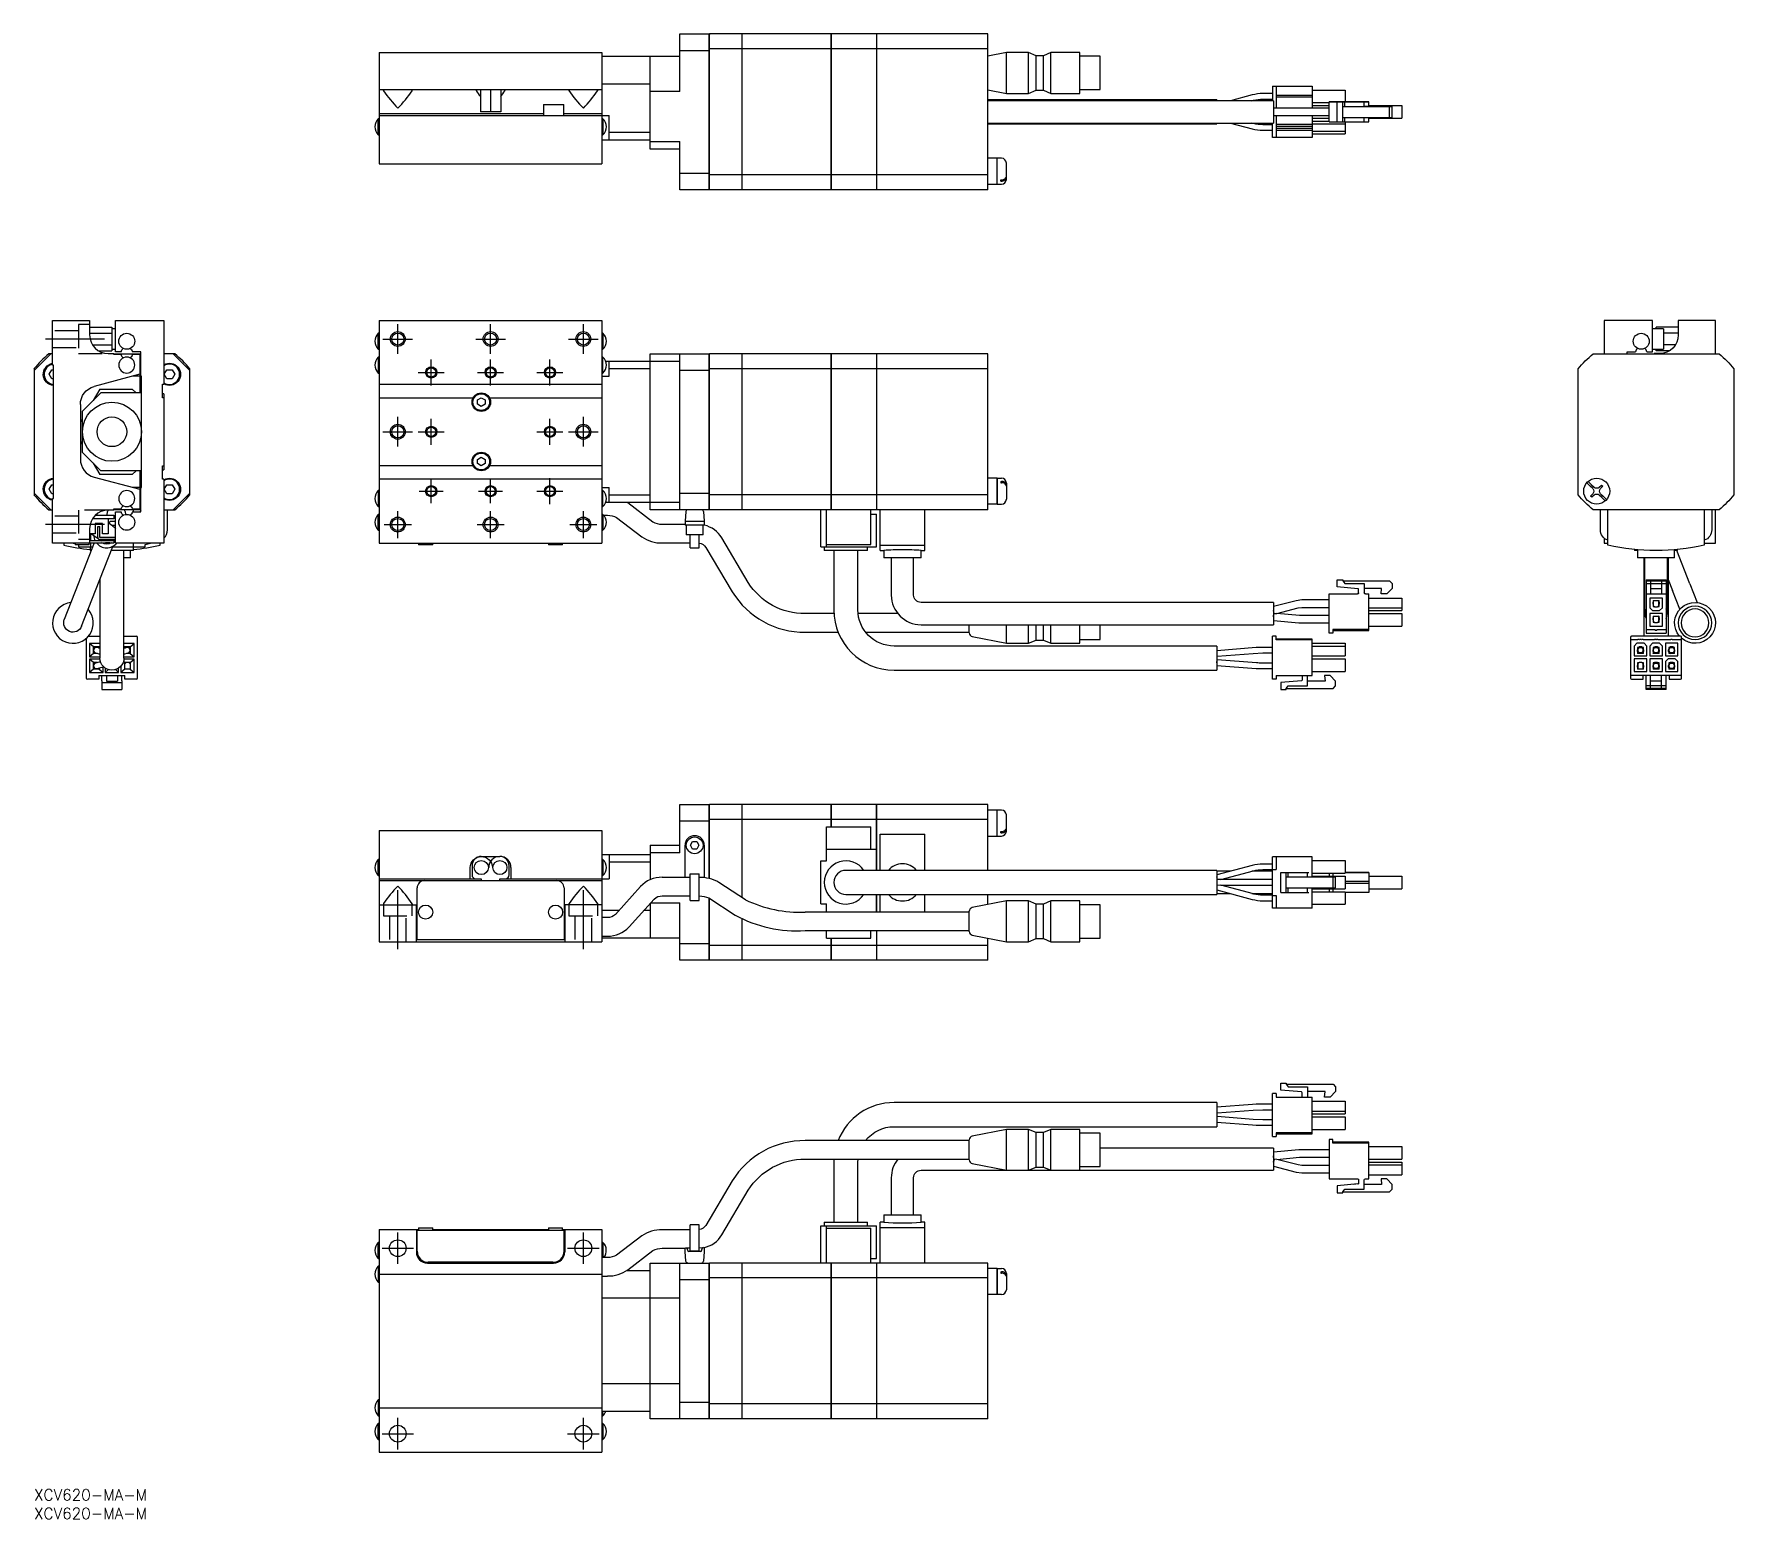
# Model space of a CAD drawing. Extents: x 0 to 458, y -8 to 392.
import ezdxf

# ---------------------------------------------------------------- set-up
doc = ezdxf.new("R2010")
doc.units = 0
doc.header["$LTSCALE"] = 0.5
doc.linetypes.add('CENTER', pattern=[50.8, 31.75, -6.35, 6.35, -6.35])
doc.linetypes.add('DASHED', pattern=[19.05, 12.7, -6.35])
for name, color, linetype in [('MSM_CENTER', 1, 'CENTER'), ('MSM_CONTINUOUS', 7, 'CONTINUOUS'), ('MSM_DASHED', 4, 'DASHED'), ('MSM_NARROW', 5, 'CONTINUOUS'), ('MSM_PART_NUMBER', 7, 'CONTINUOUS')]:
    doc.layers.add(name, color=color, linetype=linetype)
doc.styles.get("Standard").update_dxf_attribs({"font": 'txt.shx', "height": 3, "bigfont": 'bigfont.shx'})

# ---------------------------------------------------------------- blocks, each defined once
blk = doc.blocks.new('*U2')
at = {"layer": 'MSM_PART_NUMBER'}
blk.add_text('XCV620-MA-M', height=3, dxfattribs=at).set_placement((0, -3))
blk = doc.blocks.new('*U3')
at = {"layer": 'MSM_PART_NUMBER'}
blk.add_text('XCV620-MA-M', height=3, dxfattribs=at).set_placement((0, -8))

msp = doc.modelspace()

# ---------------------------------------------------------------- linework, layer by layer
at = {"layer": 'MSM_CENTER'}
for p, q in [((98.05, 306.05), (98.05, 314.05)), ((123.05, 306.05), (123.05, 314.05)), ((148.05, 306.05), (148.05, 314.05)), ((19, 310.05), (3, 310.05)), ((94.05, 310.05), (102.05, 310.05)), ((119.05, 310.05), (127.05, 310.05)), ((144.05, 310.05), (152.05, 310.05)), ((107.05, 297.55), (107.05, 304.55)), ((123.05, 297.55), (123.05, 304.55)), ((139.05, 297.55), (139.05, 304.55)), ((103.55, 301.05), (110.55, 301.05)), ((119.55, 301.05), (126.55, 301.05)), ((135.55, 301.05), (142.55, 301.05)), ((98.05, 281.05), (98.05, 289.05)), ((148.05, 281.05), (148.05, 289.05)), ((94.05, 285.05), (102.05, 285.05)), ((103.55, 285.05), (110.55, 285.05)), ((107.05, 281.55), (107.05, 288.55)), ((135.55, 285.05), (142.55, 285.05)), ((139.05, 281.55), (139.05, 288.55)), ((144.05, 285.05), (152.05, 285.05)), ((107.05, 265.8), (107.05, 272.3)), ((123.05, 265.8), (123.05, 272.3)), ((139.05, 265.55), (139.05, 272.55)), ((103.8, 269.05), (110.3, 269.05)), ((119.8, 269.05), (126.3, 269.05)), ((135.55, 269.05), (142.55, 269.05)), ((98.05, 256.4), (98.05, 263.7)), ((123.05, 256.4), (123.05, 263.7)), ((148.05, 256.4), (148.05, 263.7)), ((19, 260.05), (3, 260.05)), ((94.4, 260.05), (101.7, 260.05)), ((119.4, 260.05), (126.7, 260.05)), ((144.4, 260.05), (151.7, 260.05)), ((98.05, 145.59), (98.05, 161.59)), ((148.05, 145.59), (148.05, 161.59)), ((98.05, 60.75), (98.05, 69.25)), ((148.05, 60.75), (148.05, 69.25)), ((93.8, 65), (102.3, 65)), ((143.8, 65), (152.3, 65)), ((98.05, 10.75), (98.05, 19.25)), ((148.05, 10.75), (148.05, 19.25)), ((93.8, 15), (102.3, 15)), ((143.8, 15), (152.3, 15))]:
    msp.add_line(p, q, dxfattribs=at)
at = {"layer": 'MSM_CONTINUOUS'}
for p, q in [((174.05, 376.78), (174.05, 392.28)), ((174.05, 392.28), (181.95, 392.28)), ((181.95, 350.28), (181.95, 392.28)), ((181.95, 392.28), (182.05, 392.18)), ((190.75, 392.28), (182.05, 392.28)), ((182.05, 350.28), (182.05, 392.28)), ((190.75, 392.28), (190.75, 350.28)), ((190.8, 392.23), (190.75, 392.23)), ((214.75, 392.28), (190.8, 392.28)), ((190.8, 392.28), (190.8, 350.28)), ((214.75, 392.28), (214.75, 350.28)), ((214.8, 392.23), (214.75, 392.23)), ((227.05, 392.28), (214.8, 392.28)), ((214.8, 392.28), (214.8, 350.28)), ((227.05, 392.28), (227.05, 350.28)), ((227.1, 392.23), (227.05, 392.23)), ((257.05, 392.28), (227.1, 392.28)), ((227.1, 392.28), (227.1, 350.28)), ((257.05, 350.28), (257.05, 392.28)), ((93.05, 387.28), (93.05, 357.28)), ((93.05, 387.28), (153.05, 387.28)), ((153.05, 387.28), (153.05, 357.28)), ((153.05, 386.28), (174.05, 386.28)), ((166.05, 361.28), (166.05, 386.28)), ((181.95, 387.78), (174.05, 387.78)), ((181.95, 387.78), (182.05, 387.74)), ((190.75, 388.25), (182.05, 388.25)), ((190.8, 387.99), (190.75, 387.99)), ((214.75, 388.25), (190.8, 388.25)), ((214.8, 387.99), (214.75, 387.99)), ((227.05, 388.25), (214.8, 388.25)), ((227.1, 387.99), (227.05, 387.99)), ((257.05, 388.25), (227.1, 388.25)), ((262.05, 387.28), (257.05, 386.3)), ((262.05, 376.28), (262.05, 387.28)), ((268.05, 387.28), (262.05, 387.28)), ((268.05, 376.28), (268.05, 387.28)), ((270.05, 386.43), (268.05, 387.28)), ((270.05, 377.13), (270.05, 386.43)), ((272.05, 386.43), (270.05, 386.43)), ((274.05, 387.28), (272.05, 386.43)), ((272.05, 377.13), (272.05, 386.43)), ((274.05, 376.28), (274.05, 387.28)), ((281.85, 387.28), (274.05, 387.28)), ((281.85, 376.28), (281.85, 387.28)), ((287.35, 386.28), (281.85, 386.28)), ((287.35, 377.28), (287.35, 386.28)), ((93.05, 377.28), (153.05, 377.28)), ((94.31, 377.28), (94.15, 377.16)), ((101.95, 377.16), (101.79, 377.28)), ((119.31, 377.28), (119.15, 377.16)), ((120.3, 377.28), (120.3, 371.28)), ((123.05, 377.28), (123.05, 371.28)), ((125.8, 377.28), (125.8, 371.28)), ((126.95, 377.16), (126.79, 377.28)), ((144.31, 377.28), (144.15, 377.16)), ((151.95, 377.16), (151.79, 377.28)), ((166.05, 378.78), (153.05, 378.78)), ((174.05, 376.78), (166.05, 376.78)), ((257.05, 377.26), (262.05, 376.28)), ((262.05, 376.28), (268.05, 376.28)), ((268.05, 376.28), (270.05, 377.13)), ((270.05, 377.13), (272.05, 377.13)), ((272.05, 377.13), (274.05, 376.28)), ((274.05, 376.28), (281.85, 376.28)), ((281.85, 377.28), (287.35, 377.28)), ((328.29, 375.85), (322.43, 374.28)), ((333.8, 376.23), (331.16, 376.23)), ((333.8, 378.18), (333.8, 374.28)), ((333.8, 378.18), (344.5, 378.18)), ((334.8, 378.18), (334.8, 372.28)), ((344.5, 375.73), (334.8, 375.73)), ((344.5, 378.18), (344.5, 372.28)), ((344.5, 377.18), (353.4, 377.18)), ((353.4, 377.18), (353.4, 373.98)), ((125.8, 371.28), (120.3, 371.28)), ((137.3, 373.28), (142.8, 373.28)), ((137.3, 373.28), (137.3, 370.28)), ((142.8, 370.28), (142.8, 373.28)), ((318.8, 374.53), (257.05, 374.53)), ((334.05, 374.28), (257.05, 374.28)), ((318.8, 374.53), (318.8, 374.28)), ((328.22, 374.28), (328.68, 374.4)), ((331.16, 374.73), (333.8, 374.73)), ((334.05, 374.28), (334.05, 368.28)), ((340.43, 372.28), (334.05, 372.28)), ((340.95, 372.28), (334.05, 372.28)), ((344.5, 375.23), (334.8, 375.23)), ((341.69, 372.28), (340.43, 372.28)), ((341.14, 372.28), (340.95, 372.28)), ((349.05, 372.28), (341.14, 372.28)), ((349.05, 372.28), (341.69, 372.28)), ((344.5, 373.78), (349.05, 373.78)), ((344.5, 372.98), (349.05, 372.98)), ((349.05, 373.98), (356.7, 373.98)), ((349.05, 373.98), (349.05, 373.98)), ((350.05, 373.98), (349.05, 373.98)), ((349.05, 368.58), (349.05, 373.98)), ((359.75, 373.98), (350.05, 373.98)), ((351.25, 368.58), (351.25, 373.98)), ((351.25, 373.98), (352.75, 373.98)), ((356.82, 373.98), (351.25, 373.98)), ((352.75, 368.58), (352.75, 373.98)), ((352.75, 373.98), (353.25, 373.98)), ((352.75, 372.78), (353.25, 372.78)), ((352.75, 372.78), (365.35, 372.78)), ((353.25, 373.98), (358.5, 373.98)), ((353.25, 372.78), (353.25, 373.98)), ((353.25, 372.78), (358.5, 372.78)), ((356.7, 373.98), (357, 373.98)), ((357, 373.98), (356.82, 373.98)), ((358.5, 373.98), (358.8, 373.98)), ((358.5, 372.78), (358.5, 373.98)), ((363.18, 372.78), (358.5, 372.78)), ((358.8, 372.78), (358.5, 372.78)), ((358.8, 373.98), (359.75, 373.98)), ((359.75, 373.98), (359.75, 373.98)), ((359.75, 372.78), (359.75, 373.98)), ((359.75, 372.98), (368.65, 372.98)), ((359.75, 372.98), (368.65, 372.98)), ((359.75, 372.98), (368.65, 372.98)), ((363.05, 372.78), (363.18, 372.78)), ((364.55, 372.78), (363.05, 372.78)), ((366.05, 372.78), (364.55, 372.78)), ((365.35, 369.78), (365.35, 372.78)), ((365.35, 372.78), (366.05, 372.78)), ((366.05, 369.78), (366.05, 372.78)), ((368.65, 372.98), (368.65, 369.58)), ((92.76, 365.13), (92.76, 369.43)), ((93.05, 369.43), (92.76, 369.43)), ((137.3, 370.78), (93.05, 370.78)), ((93.05, 370.28), (155.05, 370.28)), ((153.05, 370.78), (142.8, 370.78)), ((153.34, 369.43), (153.05, 369.43)), ((153.34, 369.43), (153.34, 365.13)), ((155.05, 363.78), (155.05, 370.28)), ((257.05, 368.28), (334.05, 368.28)), ((257.05, 368.03), (318.8, 368.03)), ((318.8, 368.28), (318.8, 368.03)), ((322.43, 368.28), (328.28, 366.71)), ((328.67, 368.16), (328.22, 368.28)), ((333.8, 367.83), (331.17, 367.83)), ((333.8, 364.38), (333.8, 368.28)), ((334.05, 370.28), (340.43, 370.28)), ((334.8, 370.28), (334.8, 364.38)), ((344.5, 367.88), (334.8, 367.88)), ((344.5, 367.38), (334.8, 367.38)), ((344.5, 367.33), (334.8, 367.33)), ((344.5, 366.83), (334.8, 366.83)), ((344.5, 366.78), (334.8, 366.78)), ((340.43, 370.28), (341.69, 370.28)), ((341.69, 370.28), (349.05, 370.28)), ((344.5, 370.28), (344.5, 364.38)), ((344.5, 369.58), (349.05, 369.58)), ((344.5, 368.78), (349.05, 368.78)), ((344.5, 368.03), (353.4, 368.03)), ((349.05, 368.58), (351.25, 368.58)), ((351.25, 368.58), (352.75, 368.58)), ((352.75, 369.78), (365.35, 369.78)), ((352.75, 368.58), (353.25, 368.58)), ((353.25, 368.58), (353.25, 369.78)), ((353.25, 368.58), (358.5, 368.58)), ((353.4, 368.58), (353.4, 365.38)), ((358.5, 368.58), (358.5, 369.78)), ((358.5, 368.58), (358.8, 368.58)), ((358.8, 368.58), (359.75, 368.58)), ((359.75, 368.58), (359.75, 369.78)), ((359.75, 369.58), (368.65, 369.58)), ((365.35, 369.78), (366.05, 369.78)), ((92.76, 365.13), (93.05, 365.13)), ((153.05, 365.13), (153.34, 365.13)), ((153.05, 363.78), (166.05, 363.78)), ((155.05, 365.78), (166.05, 365.78)), ((166.05, 363.28), (174.05, 363.28)), ((174.05, 350.28), (174.05, 363.28)), ((331.17, 366.33), (333.8, 366.33)), ((344.5, 364.38), (333.8, 364.38)), ((344.5, 366.28), (334.8, 366.28)), ((344.5, 366.13), (353.4, 366.13)), ((344.5, 365.38), (353.4, 365.38)), ((174.05, 361.28), (166.05, 361.28)), ((259.55, 358.78), (257.05, 358.78)), ((259.55, 358.78), (257.05, 358.78)), ((259.55, 351.78), (259.55, 358.78)), ((259.55, 351.78), (259.55, 358.78)), ((259.6, 358.73), (259.55, 358.73)), ((259.6, 358.73), (259.55, 358.73)), ((259.6, 351.78), (259.6, 358.78)), ((260.75, 358.78), (259.6, 358.78)), ((259.6, 351.78), (259.6, 358.78)), ((260.75, 358.78), (259.6, 358.78)), ((262.05, 353.08), (262.05, 357.48)), ((262.05, 353.08), (262.05, 357.48)), ((93.05, 357.28), (153.05, 357.28)), ((93.05, 357.28), (96.05, 357.28)), ((108.55, 357.28), (121.05, 357.28)), ((125.05, 357.28), (137.55, 357.28)), ((140.55, 357.28), (146.05, 357.28)), ((150.05, 357.28), (153.05, 357.28)), ((174.05, 354.78), (181.95, 354.78)), ((181.95, 354.78), (182.05, 354.82)), ((190.75, 354.31), (182.05, 354.31)), ((190.8, 354.57), (190.75, 354.57)), ((214.75, 354.31), (190.8, 354.31)), ((214.8, 354.57), (214.75, 354.57)), ((227.05, 354.31), (214.8, 354.31)), ((227.1, 354.57), (227.05, 354.57)), ((257.05, 354.31), (227.1, 354.31)), ((260.55, 352.99), (260.75, 352.99)), ((260.55, 352.63), (260.55, 352.99)), ((260.55, 352.99), (260.75, 352.99)), ((260.55, 352.63), (260.55, 352.99)), ((181.95, 350.28), (174.05, 350.28)), ((182.05, 350.38), (181.95, 350.28)), ((190.75, 350.28), (182.05, 350.28)), ((190.8, 350.33), (190.75, 350.33)), ((214.75, 350.28), (190.8, 350.28)), ((214.8, 350.33), (214.75, 350.33)), ((227.05, 350.28), (214.8, 350.28)), ((227.1, 350.33), (227.05, 350.33)), ((257.05, 350.28), (227.1, 350.28)), ((257.05, 351.78), (259.55, 351.78)), ((257.05, 351.78), (259.55, 351.78)), ((259.55, 351.83), (259.6, 351.83)), ((259.55, 351.83), (259.6, 351.83)), ((259.6, 351.78), (260.75, 351.78)), ((259.6, 351.78), (260.75, 351.78)), ((260.55, 352.63), (260.75, 352.63)), ((260.55, 352.63), (260.75, 352.63)), ((5, 303.05), (5, 315.05)), ((5, 315.05), (15, 315.05)), ((15, 315.05), (15, 311.15)), ((15, 313.23), (21, 313.23)), ((15, 311.64), (21, 311.64)), ((21, 313.23), (21, 306.88)), ((22, 312.8), (21, 312.8)), ((22, 306.65), (22, 315.05)), ((22, 315.05), (35, 315.05)), ((35, 315.05), (35, 297.85)), ((92.76, 307.3), (92.76, 311.6)), ((93.05, 311.6), (92.76, 311.6)), ((93.05, 315.05), (93.05, 255.05)), ((93.05, 315.05), (153.05, 315.05)), ((153.05, 315.05), (153.05, 255.05)), ((153.34, 311.6), (153.05, 311.6)), ((153.34, 311.6), (153.34, 307.3)), ((423.15, 315.05), (423.15, 306.05)), ((436.15, 315.05), (423.15, 315.05)), ((436.15, 306.65), (436.15, 315.05)), ((439.15, 312.8), (436.15, 312.8)), ((443.15, 313.23), (437.15, 313.23)), ((437.15, 312.8), (437.15, 313.23)), ((439.15, 312.8), (439.15, 307.3)), ((443.15, 311.64), (439.15, 311.64)), ((443.15, 315.05), (443.15, 311.15)), ((453.15, 315.05), (443.15, 315.05)), ((453.15, 306.05), (453.15, 315.05)), ((15.78, 308.46), (21, 308.46)), ((21, 307.3), (22, 307.3)), ((92.76, 307.3), (93.05, 307.3)), ((153.05, 307.3), (153.34, 307.3)), ((436.15, 307.3), (439.15, 307.3)), ((437.15, 306.88), (437.15, 307.3)), ((442.37, 308.46), (439.15, 308.46)), ((4.5, 306.05), (0, 301.55)), ((5, 306.05), (4.03, 306.05)), ((5.3, 303.05), (5, 303.05)), ((5.3, 267.05), (5.3, 303.05)), ((17.41, 306.88), (21, 306.88)), ((20, 306.15), (21.5, 306.15)), ((21.5, 305.85), (21.5, 306.15)), ((21.5, 306.05), (28.8, 306.05)), ((23.46, 305.85), (21.5, 305.85)), ((23.46, 306.65), (22, 306.65)), ((28.8, 306.65), (26.54, 306.65)), ((28.5, 305.85), (26.54, 305.85)), ((28.5, 305.85), (28.5, 295.55)), ((28.8, 300.05), (28.8, 306.65)), ((37.97, 306.05), (35, 306.05)), ((42, 301.55), (37.5, 306.05)), ((92.76, 305.2), (92.76, 300.9)), ((93.05, 305.2), (92.76, 305.2)), ((153.34, 305.2), (153.05, 305.2)), ((153.34, 300.9), (153.34, 305.2)), ((154.08, 304.05), (174.05, 304.05)), ((155.05, 300.05), (155.05, 304.05)), ((166.05, 264.05), (166.05, 306.05)), ((166.05, 306.05), (181.95, 306.05)), ((174.05, 264.05), (174.05, 306.05)), ((181.95, 264.05), (181.95, 306.05)), ((181.95, 306.05), (182.05, 305.95)), ((190.75, 306.05), (182.05, 306.05)), ((182.05, 264.05), (182.05, 306.05)), ((190.75, 306.05), (190.75, 264.05)), ((190.8, 306), (190.75, 306)), ((214.75, 306.05), (190.8, 306.05)), ((190.8, 306.05), (190.8, 264.05)), ((214.75, 306.05), (214.75, 264.05)), ((214.8, 306), (214.75, 306)), ((227.05, 306.05), (214.8, 306.05)), ((214.8, 306.05), (214.8, 264.05)), ((227.05, 306.05), (227.05, 264.05)), ((227.1, 306), (227.05, 306)), ((257.05, 306.05), (227.1, 306.05)), ((227.1, 306.05), (227.1, 264.05)), ((257.05, 264.05), (257.05, 306.05)), ((420.18, 306.05), (454.12, 306.05)), ((429.35, 306.65), (431.62, 306.65)), ((429.35, 306.05), (429.35, 306.65)), ((434.69, 306.65), (436.15, 306.65)), ((436.65, 306.05), (436.65, 306.15)), ((438.15, 306.15), (436.65, 306.15)), ((440.75, 306.88), (437.15, 306.88)), ((0, 302.02), (0, 268.08)), ((4.06, 300.55), (4.78, 301.8)), ((4.78, 299.3), (4.06, 300.55)), ((4.78, 301.8), (5.3, 301.8)), ((5.3, 299.3), (4.78, 299.3)), ((28.5, 300.55), (16.21, 297.26)), ((28.5, 300.05), (26.63, 300.05)), ((29, 300.05), (28.8, 300.05)), ((29, 270.05), (29, 300.05)), ((34.65, 297.85), (35, 297.85)), ((34.65, 294.25), (34.65, 297.85)), ((35.06, 300.55), (35.78, 301.8)), ((35.78, 299.3), (35.06, 300.55)), ((35.78, 301.8), (37.22, 301.8)), ((37.22, 299.3), (35.78, 299.3)), ((37.22, 301.8), (37.94, 300.55)), ((37.94, 300.55), (37.22, 299.3)), ((42, 268.08), (42, 302.02)), ((92.76, 300.9), (93.05, 300.9)), ((93.05, 297.85), (153.05, 297.85)), ((153.05, 300.9), (153.34, 300.9)), ((153.05, 300.05), (155.05, 300.05)), ((166.05, 302.05), (155.05, 302.05)), ((181.95, 301.55), (174.05, 301.55)), ((182.05, 301.51), (181.95, 301.55)), ((190.75, 302.02), (182.05, 302.02)), ((190.8, 301.76), (190.75, 301.76)), ((214.75, 302.02), (190.8, 302.02)), ((214.8, 301.76), (214.75, 301.76)), ((227.05, 302.02), (214.8, 302.02)), ((227.1, 301.76), (227.05, 301.76)), ((257.05, 302.02), (227.1, 302.02)), ((416.15, 268.08), (416.15, 302.02)), ((458.15, 302.02), (458.15, 268.08)), ((18, 295.55), (13, 290.55)), ((17.7, 296.55), (15.92, 293.47)), ((17.7, 296.55), (26.5, 296.55)), ((29, 295.55), (18, 295.55)), ((27.5, 295.55), (26.5, 296.55)), ((35, 295.3), (34.65, 295.3)), ((35, 294.25), (34.65, 294.25)), ((35, 295.3), (35, 274.8)), ((93.05, 294.25), (118.36, 294.25)), ((119.55, 293.63), (120.55, 294.21)), ((119.55, 292.47), (119.55, 293.63)), ((120.55, 294.21), (121.55, 293.63)), ((121.55, 293.63), (121.55, 292.47)), ((122.74, 294.25), (153.05, 294.25)), ((12.5, 292.43), (12.5, 277.67)), ((13, 290.55), (13, 279.55)), ((120.55, 291.9), (119.55, 292.47)), ((121.55, 292.47), (120.55, 291.9)), ((13, 288.42), (12.5, 287.55)), ((12.5, 282.55), (13, 281.68)), ((13, 279.55), (18, 274.55)), ((15.92, 276.64), (17.7, 273.55)), ((34.65, 275.85), (35, 275.85)), ((34.65, 272.25), (34.65, 275.85)), ((118.36, 275.85), (93.05, 275.85)), ((119.55, 277.63), (120.55, 278.21)), ((119.55, 276.47), (119.55, 277.63)), ((120.55, 275.9), (119.55, 276.47)), ((120.55, 278.21), (121.55, 277.63)), ((121.55, 276.47), (120.55, 275.9)), ((121.55, 277.63), (121.55, 276.47)), ((153.05, 275.85), (122.74, 275.85)), ((4.06, 269.55), (4.78, 270.8)), ((4.78, 270.8), (5.3, 270.8)), ((16.21, 272.85), (28.5, 269.55)), ((26.5, 273.55), (17.7, 273.55)), ((29, 274.55), (18, 274.55)), ((26.5, 273.55), (27.5, 274.55)), ((28.5, 274.55), (28.5, 264.25)), ((34.65, 274.8), (35, 274.8)), ((35, 272.25), (34.65, 272.25)), ((35, 272.25), (35, 255.05)), ((35.06, 269.55), (35.78, 270.8)), ((35.78, 270.8), (37.22, 270.8)), ((37.22, 270.8), (37.94, 269.55)), ((153.05, 272.25), (93.05, 272.25)), ((259.55, 272.55), (257.05, 272.55)), ((259.55, 265.55), (259.55, 272.55)), ((259.55, 272.5), (259.6, 272.5)), ((259.6, 272.55), (259.6, 265.55)), ((259.6, 272.55), (260.75, 272.55)), ((260.55, 271.7), (260.55, 271.34)), ((260.55, 271.7), (260.75, 271.7)), ((260.55, 271.34), (260.75, 271.34)), ((262.05, 271.25), (262.05, 266.85)), ((262.05, 270.77), (262.05, 270.42)), ((419.43, 270.42), (418.51, 271.34)), ((418.86, 271.7), (419.79, 270.77)), ((420.09, 269.76), (419.43, 270.42)), ((419.79, 270.77), (420.45, 270.11)), ((421.86, 270.11), (422.46, 270.71)), ((422.82, 270.36), (422.22, 269.76)), ((422.46, 270.71), (422.82, 270.36)), ((0, 268.55), (4.5, 264.05)), ((4.78, 268.3), (4.06, 269.55)), ((5.3, 268.3), (4.78, 268.3)), ((5, 255.05), (5, 267.05)), ((5, 267.05), (5.3, 267.05)), ((28.5, 270.05), (26.63, 270.05)), ((28.8, 263.45), (28.8, 270.05)), ((28.8, 270.05), (29, 270.05)), ((35.78, 268.3), (35.06, 269.55)), ((37.22, 268.3), (35.78, 268.3)), ((37.94, 269.55), (37.22, 268.3)), ((37.5, 264.05), (42, 268.55)), ((92.76, 269.2), (92.76, 264.9)), ((93.05, 269.2), (92.76, 269.2)), ((153.05, 270.05), (155.05, 270.05)), ((153.34, 269.2), (153.05, 269.2)), ((153.34, 264.9), (153.34, 269.2)), ((154.08, 266.05), (174.05, 266.05)), ((155.05, 266.05), (155.05, 270.05)), ((155.05, 268.05), (166.05, 268.05)), ((160.07, 265.89), (159.84, 266.05)), ((166.82, 260.71), (160.07, 265.89)), ((174.05, 268.55), (181.95, 268.55)), ((182.05, 268.59), (181.95, 268.55)), ((190.75, 268.08), (182.05, 268.08)), ((190.8, 268.34), (190.75, 268.34)), ((214.75, 268.08), (190.8, 268.08)), ((214.8, 268.34), (214.75, 268.34)), ((227.05, 268.08), (214.8, 268.08)), ((227.1, 268.34), (227.05, 268.34)), ((257.05, 268.08), (227.1, 268.08)), ((419.49, 267.74), (420.09, 268.34)), ((419.85, 267.39), (419.49, 267.74)), ((420.45, 267.99), (419.85, 267.39)), ((422.52, 267.33), (421.86, 267.99)), ((422.22, 268.34), (422.88, 267.68)), ((423.45, 266.41), (422.52, 267.33)), ((422.88, 267.68), (423.8, 266.76)), ((4.03, 264.05), (5, 264.05)), ((21.5, 261.55), (15.73, 261.55)), ((16.53, 262.55), (21.5, 262.55)), ((17.05, 262.55), (16.76, 262.75)), ((19.74, 262.55), (19.83, 263.59)), ((21.5, 263.95), (20, 263.95)), ((20, 261.55), (20, 257.55)), ((21.5, 264.25), (23.46, 264.25)), ((21.5, 263.95), (21.5, 264.25)), ((28.8, 264.05), (21.5, 264.05)), ((21.5, 262.55), (21.5, 261.55)), ((22, 263.45), (23.46, 263.45)), ((22, 255.05), (22, 263.45)), ((24.57, 263.59), (24.64, 262.77)), ((26.54, 264.25), (28.5, 264.25)), ((26.54, 263.45), (28.8, 263.45)), ((26.78, 263.45), (26.78, 264.05)), ((28.63, 263.59), (28.62, 263.45)), ((35, 264.05), (37.97, 264.05)), ((36, 258.63), (36, 264.05)), ((92.76, 264.9), (93.05, 264.9)), ((92.76, 258.5), (92.76, 262.8)), ((93.05, 262.8), (92.76, 262.8)), ((153.05, 264.9), (153.34, 264.9)), ((153.34, 262.8), (153.05, 262.8)), ((153.34, 262.8), (153.34, 258.5)), ((153.57, 262.55), (154.53, 262.55)), ((157.03, 261.92), (163.78, 256.74)), ((181.95, 264.05), (166.05, 264.05)), ((175.68, 263.59), (175.45, 260.95)), ((180.42, 263.59), (180.65, 260.95)), ((182.05, 264.15), (181.95, 264.05)), ((190.75, 264.05), (182.05, 264.05)), ((190.8, 264.1), (190.75, 264.1)), ((227.05, 264.05), (190.8, 264.05)), ((212.05, 254.05), (212.05, 264.05)), ((213.55, 255.75), (213.55, 264.05)), ((214.8, 264.1), (214.75, 264.1)), ((225.55, 255.75), (225.55, 264.05)), ((225.55, 262.85), (227.05, 262.85)), ((227.1, 264.1), (227.05, 264.1)), ((227.05, 254.05), (227.05, 262.85)), ((257.05, 264.05), (227.1, 264.05)), ((228.05, 253.06), (228.05, 264.05)), ((240.05, 253.06), (240.05, 264.05)), ((259.55, 265.55), (257.05, 265.55)), ((259.6, 265.6), (259.55, 265.6)), ((259.6, 265.55), (260.75, 265.55)), ((454.12, 264.05), (420.18, 264.05)), ((422.15, 258.63), (422.15, 264.05)), ((424.15, 254.48), (424.15, 264.05)), ((450.15, 264.05), (450.15, 254.48)), ((452.15, 264.05), (452.15, 258.63)), ((453.15, 255.05), (453.15, 264.05)), ((15, 258.95), (15, 255.05)), ((16.5, 257.55), (15, 257.55)), ((15.22, 257.55), (15.22, 255.65)), ((15.5, 257.55), (16.78, 256.67)), ((18.5, 260.35), (16.5, 260.35)), ((16.5, 260.35), (16.5, 257.55)), ((16.78, 256.67), (17.24, 256.35)), ((17.2, 256.55), (17.2, 259.55)), ((17.2, 259.55), (17.7, 259.55)), ((17.7, 256.55), (17.7, 259.55)), ((18.5, 257.55), (18.5, 260.35)), ((20, 257.55), (18.5, 257.55)), ((21.28, 259.64), (20, 260.52)), ((20.6, 260.95), (22, 260.95)), ((20.98, 259.85), (22, 259.85)), ((92.76, 258.5), (93.05, 258.5)), ((153.05, 258.5), (153.34, 258.5)), ((175.45, 260.08), (169.32, 260.08)), ((175.45, 260.95), (180.65, 260.95)), ((175.45, 260.95), (175.45, 259.85)), ((180.65, 259.85), (175.45, 259.85)), ((175.8, 259.85), (175.8, 257.25)), ((180.3, 257.25), (175.8, 257.25)), ((176.8, 253.78), (176.8, 257.25)), ((179.3, 253.78), (179.3, 257.25)), ((180.3, 257.25), (180.3, 259.85)), ((180.65, 260.95), (180.65, 259.85)), ((15, 255.05), (5, 255.05)), ((8, 255.05), (8, 254.48)), ((10.6, 255.05), (11.1, 254.91)), ((11.1, 255.05), (11.1, 254.55)), ((14.9, 254.55), (11.1, 254.55)), ((16.24, 255.15), (11.92, 244.08)), ((12, 254.55), (12, 254.05)), ((12, 254.05), (15.81, 254.05)), ((14.9, 254.55), (14.9, 255.05)), ((21.5, 255.65), (15, 255.65)), ((15, 255.15), (21.5, 255.15)), ((15.18, 254.05), (15.18, 253.05)), ((15.42, 253.05), (15.18, 253.05)), ((15.22, 255.15), (15.22, 254.05)), ((16.46, 255.73), (16.43, 255.65)), ((16.58, 242.27), (21.23, 254.18)), ((17.68, 256.05), (18.26, 255.65)), ((22, 256.55), (17.7, 256.55)), ((22, 256.05), (17.7, 256.05)), ((26.82, 253.05), (20.79, 253.05)), ((21.18, 254.05), (30, 254.05)), ((21.5, 255.65), (21.5, 255.15)), ((35, 255.05), (22, 255.05)), ((24.25, 224.05), (24.25, 253.05)), ((26, 251.05), (26, 253.05)), ((26.78, 254.05), (26.78, 255.05)), ((26.82, 253.05), (26.82, 254.05)), ((30, 254.65), (31.4, 255.05)), ((30, 254.05), (30, 254.65)), ((34, 254.48), (34, 255.05)), ((93.05, 255.05), (153.05, 255.05)), ((103.65, 255.05), (103.65, 254.55)), ((107.45, 254.55), (103.65, 254.55)), ((107.45, 254.55), (107.45, 255.05)), ((138.65, 255.05), (138.65, 254.55)), ((142.45, 254.55), (138.65, 254.55)), ((142.45, 254.55), (142.45, 255.05)), ((169.32, 255.08), (176.8, 255.08)), ((176.8, 253.78), (179.3, 253.78)), ((181.07, 253.9), (188.19, 241.9)), ((192.49, 244.45), (185.38, 256.45)), ((212.05, 254.05), (227.05, 254.05)), ((212.98, 254.05), (212.98, 253.05)), ((224.62, 253.05), (212.98, 253.05)), ((213.55, 254.65), (213.55, 255.75)), ((213.55, 254.65), (225.55, 254.65)), ((213.55, 254.05), (213.55, 254.65)), ((215.55, 253.05), (215.55, 237.05)), ((222.05, 237.05), (222.05, 253.05)), ((224.62, 253.05), (224.62, 254.05)), ((225.55, 254.65), (225.55, 255.75)), ((228.05, 254.48), (240.05, 254.48)), ((228.05, 253.06), (229.05, 253.06)), ((229.05, 253.06), (229.05, 251.05)), ((239.05, 253.06), (240.05, 253.06)), ((239.05, 251.05), (239.05, 253.06)), ((423.15, 256.4), (423.15, 255.05)), ((423.15, 255.05), (424.15, 255.05)), ((431.33, 253.34), (431.33, 253.05)), ((432.15, 253.05), (431.33, 253.05)), ((432.15, 253.26), (432.15, 251.05)), ((442.15, 251.05), (442.15, 253.26)), ((442.97, 253.05), (442.15, 253.05)), ((446.23, 244.08), (442.74, 253.05)), ((442.97, 253.05), (442.97, 253.34)), ((450.15, 255.05), (453.15, 255.05)), ((26, 251.05), (24.25, 251.05)), ((239.05, 251.05), (229.05, 251.05)), ((231.05, 251.05), (231.05, 241.05)), ((237.05, 241.05), (237.05, 251.05)), ((442.15, 251.05), (432.15, 251.05)), ((433.9, 229.95), (433.9, 251.05)), ((434.15, 236.05), (434.15, 251.05)), ((440.15, 251.05), (440.15, 236.05)), ((440.4, 251.05), (440.4, 229.95)), ((11.92, 244.08), (8.17, 234.46)), ((17.75, 245.26), (17.75, 224.05)), ((351.25, 243.24), (351.25, 245.15)), ((351.25, 245.15), (352.75, 245.15)), ((351.25, 245.15), (352.75, 245.15)), ((356.82, 242.75), (351.25, 243.24)), ((352.75, 245.15), (352.75, 244.85)), ((352.75, 244.85), (353.25, 244.15)), ((352.75, 244.85), (353.25, 244.15)), ((352.75, 244.85), (365.35, 244.85)), ((352.75, 244.85), (365.35, 244.85)), ((353.25, 244.15), (358.5, 244.15)), ((353.25, 244.15), (358.5, 244.15)), ((358.5, 244.15), (358.5, 241.65)), ((363.18, 242.85), (358.5, 242.85)), ((363.05, 241.35), (363.18, 242.85)), ((363.05, 241.35), (363.18, 242.85)), ((366.05, 242.85), (364.55, 241.35)), ((365.35, 244.85), (366.05, 244.15)), ((365.35, 244.85), (366.05, 244.15)), ((366.05, 244.15), (366.05, 242.85)), ((434.45, 245.15), (439.85, 245.15)), ((434.45, 245.15), (434.45, 230.75)), ((434.45, 244.85), (439.85, 244.85)), ((434.45, 244.15), (439.85, 244.15)), ((435.65, 244.85), (435.65, 242.85)), ((435.65, 242.85), (438.65, 242.85)), ((435.65, 242.85), (435.65, 241.35)), ((438.65, 244.85), (438.65, 242.85)), ((438.65, 242.85), (438.65, 241.35)), ((439.85, 245.15), (439.85, 230.75)), ((440.4, 245.26), (441.57, 242.27)), ((446.23, 244.08), (448.2, 239.02)), ((12.83, 232.64), (16.58, 242.27)), ((334.05, 239.05), (239.05, 239.05)), ((340.18, 239.53), (334.05, 237.93)), ((334.05, 239.05), (334.05, 233.05)), ((341.69, 239.73), (340.18, 239.53)), ((349.05, 239.73), (341.69, 239.73)), ((349.05, 241.35), (356.7, 241.35)), ((349.05, 230.75), (349.05, 241.35)), ((349.05, 241.35), (356.7, 241.35)), ((356.7, 241.35), (356.7, 241.35)), ((357, 241.65), (357, 242.55)), ((358.8, 241.35), (358.79, 241.35)), ((358.8, 241.35), (359.75, 241.35)), ((358.8, 241.35), (359.75, 241.35)), ((359.75, 231.5), (359.75, 241.35)), ((359.75, 240.25), (368.65, 240.25)), ((359.75, 240.25), (368.65, 240.25)), ((364.55, 241.35), (363.05, 241.35)), ((368.65, 240.25), (368.65, 237.6)), ((434.45, 241.35), (439.85, 241.35)), ((435.45, 240.25), (435.45, 237.6)), ((438.85, 240.25), (435.45, 240.25)), ((436.25, 239.1), (436.25, 238.6)), ((436.4, 239.1), (436.25, 239.1)), ((436.25, 238.6), (436.4, 238.6)), ((436.35, 239.6), (437.95, 239.6)), ((436.35, 239.6), (436.35, 239.1)), ((436.35, 238.6), (436.35, 237.95)), ((436.4, 239.6), (436.4, 238.23)), ((437.9, 238.23), (437.9, 239.6)), ((437.9, 239.1), (438.05, 239.1)), ((437.9, 238.6), (438.05, 238.6)), ((437.95, 239.1), (437.95, 239.6)), ((437.95, 237.95), (437.95, 238.6)), ((438.05, 238.6), (438.05, 239.1)), ((438.85, 237.6), (438.85, 240.25)), ((443.55, 237.21), (441.57, 242.27)), ((215.58, 236.05), (207.85, 236.05)), ((232.8, 236.05), (222.1, 236.05)), ((334.27, 236.06), (334.05, 236.9)), ((334.05, 235.2), (334.14, 236.2)), ((334.05, 234.2), (340.86, 233.54)), ((334.23, 236.19), (334.14, 236.2)), ((334.27, 236.06), (334.99, 236.11)), ((334.99, 236.11), (340.68, 237.6)), ((341.05, 235.53), (334.99, 236.11)), ((340.68, 237.6), (341.69, 237.73)), ((341.14, 235.53), (341.05, 235.53)), ((349.05, 235.53), (341.14, 235.53)), ((341.69, 237.73), (349.05, 237.73)), ((359.75, 237.6), (368.65, 237.6)), ((359.75, 236.85), (368.65, 236.85)), ((359.75, 236.05), (368.65, 236.05)), ((359.75, 236.05), (368.65, 236.05)), ((368.65, 237.6), (368.65, 236.85)), ((368.65, 236.05), (368.65, 232.65)), ((435.45, 237.6), (436.2, 236.85)), ((435.45, 236.05), (435.45, 232.65)), ((438.85, 236.05), (435.45, 236.05)), ((436.2, 236.85), (438.1, 236.85)), ((436.4, 234.9), (436.25, 234.9)), ((436.25, 234.9), (436.25, 234.4)), ((436.25, 234.4), (436.4, 234.4)), ((436.35, 237.95), (436.68, 237.95)), ((436.35, 235.4), (437.95, 235.4)), ((436.35, 235.4), (436.35, 234.9)), ((436.35, 234.4), (436.35, 233.75)), ((436.35, 233.75), (436.68, 233.75)), ((436.4, 238.23), (436.78, 237.85)), ((436.4, 235.4), (436.4, 234.03)), ((436.4, 234.03), (436.78, 233.65)), ((436.78, 237.85), (437.53, 237.85)), ((437.53, 237.85), (437.9, 238.23)), ((437.53, 233.65), (437.9, 234.03)), ((437.63, 237.95), (437.95, 237.95)), ((437.63, 233.75), (437.95, 233.75)), ((437.9, 234.03), (437.9, 235.4)), ((437.9, 234.9), (438.05, 234.9)), ((437.9, 234.4), (438.05, 234.4)), ((437.95, 234.9), (437.95, 235.4)), ((437.95, 233.75), (437.95, 234.4)), ((438.05, 234.4), (438.05, 234.9)), ((438.1, 236.85), (438.85, 237.6)), ((438.85, 232.65), (438.85, 236.05)), ((14.1, 229.39), (14.1, 218.65)), ((14.66, 229.95), (17.75, 229.95)), ((24.25, 229.95), (27.6, 229.95)), ((27.9, 218.65), (27.9, 229.65)), ((207.85, 231.05), (216.7, 231.05)), ((224.11, 231.05), (252.05, 231.05)), ((239.05, 233.05), (334.05, 233.05)), ((252.05, 230.84), (252.05, 233.05)), ((252.86, 229.86), (262.05, 228.05)), ((262.05, 228.05), (262.05, 233.05)), ((268.05, 228.05), (268.05, 233.05)), ((270.05, 228.9), (270.05, 233.05)), ((272.05, 228.9), (272.05, 233.05)), ((274.05, 228.05), (274.05, 233.05)), ((281.85, 228.05), (281.85, 233.05)), ((287.35, 229.05), (287.35, 233.05)), ((334.8, 229.95), (333.8, 229.95)), ((333.8, 218.35), (333.8, 229.95)), ((334.8, 228.95), (334.8, 229.95)), ((344.5, 229.2), (334.8, 229.2)), ((340.86, 233.54), (341.14, 233.53)), ((341.14, 233.53), (349.05, 233.53)), ((344.5, 219.35), (344.5, 229.2)), ((350.05, 230.75), (349.05, 230.75)), ((359.75, 231.75), (350.05, 231.75)), ((350.05, 231.75), (350.05, 230.75)), ((350.05, 231.5), (359.75, 231.5)), ((359.75, 232.65), (368.65, 232.65)), ((430.25, 229.65), (430.25, 218.65)), ((443.75, 229.95), (430.55, 229.95)), ((434.45, 231.75), (436.9, 231.75)), ((434.45, 230.75), (439.85, 230.75)), ((435.45, 232.65), (438.85, 232.65)), ((436.78, 233.65), (437.53, 233.65)), ((437.4, 231.75), (439.85, 231.75)), ((444.05, 218.65), (444.05, 229.65)), ((17.75, 227.95), (15, 227.95)), ((15, 227.95), (15, 224.4)), ((16.05, 227.05), (15, 227.95)), ((16.05, 225.3), (15, 224.4)), ((16.05, 225.3), (16.05, 227.05)), ((17.55, 227.05), (16.05, 227.05)), ((16.05, 226.68), (16.42, 227.05)), ((17.11, 225.3), (16.05, 225.3)), ((16.59, 225.46), (16.94, 225.35)), ((16.94, 225.35), (17.75, 225.11)), ((17.37, 226.79), (17.01, 226.9)), ((17.17, 227.05), (17.46, 226.76)), ((17.75, 226.68), (17.37, 226.79)), ((17.55, 227.05), (17.75, 227.22)), ((17.55, 226.74), (17.55, 227.05)), ((27, 227.95), (24.25, 227.95)), ((24.45, 227.05), (24.25, 227.22)), ((24.99, 226.9), (24.25, 226.68)), ((24.25, 225.11), (25.41, 225.46)), ((24.45, 227.05), (24.45, 226.74)), ((25.95, 227.05), (24.45, 227.05)), ((24.54, 226.76), (24.82, 227.05)), ((25.95, 225.3), (24.89, 225.3)), ((25.57, 227.05), (25.95, 226.68)), ((25.95, 227.05), (27, 227.95)), ((25.95, 227.05), (25.95, 225.3)), ((25.95, 225.3), (27, 224.4)), ((27, 224.4), (27, 227.95)), ((318.8, 227.3), (231.8, 227.3)), ((262.05, 228.05), (268.05, 228.05)), ((268.05, 228.05), (270.05, 228.9)), ((270.05, 228.9), (272.05, 228.9)), ((272.05, 228.9), (274.05, 228.05)), ((274.05, 228.05), (281.85, 228.05)), ((281.85, 229.05), (287.35, 229.05)), ((318.8, 227.3), (318.8, 220.8)), ((329.34, 226.89), (318.8, 226.05)), ((318.86, 224.55), (328.54, 225.32)), ((328.54, 225.32), (331.17, 225.43)), ((333.8, 226.93), (330.2, 226.93)), ((331.17, 225.43), (333.8, 225.43)), ((344.5, 228.95), (334.8, 228.95)), ((344.5, 228.05), (353.4, 228.05)), ((344.5, 227.3), (353.4, 227.3)), ((344.5, 224.65), (353.4, 224.65)), ((353.4, 228.05), (353.4, 227.3)), ((353.4, 227.3), (353.4, 224.65)), ((432.15, 228.95), (430.25, 228.95)), ((432, 228.05), (431.25, 227.3)), ((431.25, 227.3), (431.25, 224.65)), ((431.25, 224.65), (434.65, 224.65)), ((433.9, 228.05), (432, 228.05)), ((432.2, 226.3), (432.05, 226.3)), ((432.05, 226.3), (432.05, 225.8)), ((432.05, 225.8), (432.2, 225.8)), ((432.48, 226.95), (432.15, 226.95)), ((432.15, 226.95), (432.15, 226.3)), ((432.15, 225.8), (432.15, 225.3)), ((433.75, 225.3), (432.15, 225.3)), ((432.58, 227.05), (432.2, 226.68)), ((432.2, 226.68), (432.2, 225.3)), ((433.33, 227.05), (432.58, 227.05)), ((432.7, 228.95), (432.65, 228.95)), ((433.27, 225.3), (432.74, 225.46)), ((433.17, 226.9), (433.62, 226.76)), ((433.25, 228.95), (433.2, 228.95)), ((433.7, 226.68), (433.33, 227.05)), ((433.75, 226.95), (433.43, 226.95)), ((433.7, 225.3), (433.7, 226.68)), ((433.85, 226.3), (433.7, 226.3)), ((433.85, 225.8), (433.7, 225.8)), ((436.63, 228.95), (433.75, 228.95)), ((433.75, 226.3), (433.75, 226.95)), ((433.75, 225.3), (433.75, 225.8)), ((433.85, 225.8), (433.85, 226.3)), ((434.65, 227.3), (433.9, 228.05)), ((434.65, 224.65), (434.65, 227.3)), ((436.2, 228.05), (435.45, 227.3)), ((435.45, 227.3), (435.45, 224.65)), ((435.45, 224.65), (438.85, 224.65)), ((438.1, 228.05), (436.2, 228.05)), ((436.4, 226.3), (436.25, 226.3)), ((436.25, 226.3), (436.25, 225.8)), ((436.25, 225.8), (436.4, 225.8)), ((436.68, 226.95), (436.35, 226.95)), ((436.35, 226.95), (436.35, 226.3)), ((436.35, 225.8), (436.35, 225.3)), ((437.95, 225.3), (436.35, 225.3)), ((436.78, 227.05), (436.4, 226.68)), ((436.4, 226.68), (436.4, 225.3)), ((436.41, 225.3), (436.4, 225.38)), ((437.53, 227.05), (436.78, 227.05)), ((437.18, 228.95), (437.13, 228.95)), ((437.9, 226.68), (437.53, 227.05)), ((437.95, 226.95), (437.63, 226.95)), ((441.1, 228.95), (437.68, 228.95)), ((437.9, 225.3), (437.9, 226.68)), ((438.05, 226.3), (437.9, 226.3)), ((438.05, 225.8), (437.9, 225.8)), ((437.9, 225.3), (437.9, 225.38)), ((437.95, 226.3), (437.95, 226.95)), ((437.95, 225.3), (437.95, 225.8)), ((438.05, 225.8), (438.05, 226.3)), ((438.85, 227.3), (438.1, 228.05)), ((438.85, 224.65), (438.85, 227.3)), ((443.05, 228.05), (439.65, 228.05)), ((439.65, 228.05), (439.65, 224.65)), ((439.65, 224.65), (443.05, 224.65)), ((440.6, 226.3), (440.45, 226.3)), ((440.45, 226.3), (440.45, 225.8)), ((440.45, 225.8), (440.6, 225.8)), ((440.88, 226.95), (440.55, 226.95)), ((440.55, 226.95), (440.55, 226.3)), ((440.55, 225.8), (440.55, 225.3)), ((442.15, 225.3), (440.55, 225.3)), ((440.98, 227.05), (440.6, 226.68)), ((440.6, 226.68), (440.6, 225.3)), ((440.79, 226.79), (440.69, 226.76)), ((440.79, 226.79), (441.14, 226.9)), ((441.73, 227.05), (440.98, 227.05)), ((441.04, 225.3), (441.21, 225.35)), ((441.57, 225.46), (441.21, 225.35)), ((444.05, 228.95), (441.6, 228.95)), ((442.1, 226.68), (441.73, 227.05)), ((442.15, 226.95), (441.83, 226.95)), ((442.1, 225.3), (442.1, 226.68)), ((442.25, 226.3), (442.1, 226.3)), ((442.25, 225.8), (442.1, 225.8)), ((442.15, 226.3), (442.15, 226.95)), ((442.15, 225.3), (442.15, 225.8)), ((442.25, 225.8), (442.25, 226.3)), ((443.05, 224.65), (443.05, 228.05)), ((15, 224.4), (17.75, 224.4)), ((17.76, 223.8), (15, 223.8)), ((15, 223.8), (15, 220.15)), ((16.05, 222.85), (15, 223.8)), ((16.05, 221.1), (15, 220.15)), ((15, 220.15), (18.6, 220.15)), ((16.05, 221.1), (16.05, 222.85)), ((17.14, 222.85), (16.05, 222.85)), ((16.05, 222.48), (16.42, 222.85)), ((17.55, 221.1), (16.05, 221.1)), ((17.9, 223.06), (16.6, 222.7)), ((17, 221.25), (18.72, 221.73)), ((17.55, 221.41), (17.55, 221.1)), ((17.55, 221.1), (18.6, 220.15)), ((17.73, 223.02), (17.88, 223.15)), ((18.6, 220.15), (18.6, 221.7)), ((19.2, 221.35), (19.2, 220.15)), ((20.07, 220.94), (19.2, 220.15)), ((19.2, 220.15), (22.8, 220.15)), ((21.93, 220.94), (22.8, 220.15)), ((22.8, 220.15), (22.8, 221.35)), ((23.4, 221.86), (23.4, 220.15)), ((24.45, 221.1), (23.4, 220.15)), ((23.4, 220.15), (27, 220.15)), ((24.45, 222.85), (24.12, 223.15)), ((27, 223.8), (24.24, 223.8)), ((24.25, 224.4), (27, 224.4)), ((24.45, 221.1), (24.45, 222.85)), ((25.95, 222.85), (24.45, 222.85)), ((24.45, 222.48), (24.82, 222.85)), ((25.95, 221.1), (24.45, 221.1)), ((25.57, 222.85), (25.95, 222.48)), ((25.95, 222.85), (27, 223.8)), ((25.95, 222.85), (25.95, 221.1)), ((25.95, 221.1), (27, 220.15)), ((27, 220.15), (27, 223.8)), ((231.8, 220.8), (318.8, 220.8)), ((318.8, 222.8), (318.85, 223.55)), ((318.8, 222.05), (329.37, 221.26)), ((329.48, 222.75), (318.85, 223.55)), ((333.8, 222.73), (330.17, 222.73)), ((330.17, 221.23), (333.8, 221.23)), ((344.5, 223.85), (353.4, 223.85)), ((344.5, 220.45), (353.4, 220.45)), ((353.4, 223.85), (353.4, 220.45)), ((431.25, 223.85), (431.25, 220.45)), ((434.65, 223.85), (431.25, 223.85)), ((431.25, 220.45), (434.65, 220.45)), ((432.2, 222.1), (432.05, 222.1)), ((432.05, 222.1), (432.05, 221.6)), ((432.05, 221.6), (432.2, 221.6)), ((432.48, 222.75), (432.15, 222.75)), ((432.15, 222.75), (432.15, 222.1)), ((432.15, 221.6), (432.15, 221.1)), ((433.75, 221.1), (432.15, 221.1)), ((432.58, 222.85), (432.2, 222.48)), ((432.2, 222.48), (432.2, 221.1)), ((433.33, 222.85), (432.58, 222.85)), ((433.7, 222.48), (433.33, 222.85)), ((433.75, 222.75), (433.43, 222.75)), ((433.7, 221.1), (433.7, 222.48)), ((433.85, 222.1), (433.7, 222.1)), ((433.85, 221.6), (433.7, 221.6)), ((433.75, 222.1), (433.75, 222.75)), ((433.75, 221.1), (433.75, 221.6)), ((433.85, 221.6), (433.85, 222.1)), ((434.65, 220.45), (434.65, 223.85)), ((435.45, 223.85), (435.45, 220.45)), ((438.85, 223.85), (435.45, 223.85)), ((435.45, 220.45), (438.85, 220.45)), ((436.4, 222.1), (436.25, 222.1)), ((436.25, 222.1), (436.25, 221.6)), ((436.25, 221.6), (436.4, 221.6)), ((436.68, 222.75), (436.35, 222.75)), ((436.35, 222.75), (436.35, 222.1)), ((436.35, 221.6), (436.35, 221.1)), ((437.95, 221.1), (436.35, 221.1)), ((436.78, 222.85), (436.4, 222.48)), ((436.4, 222.48), (436.4, 221.1)), ((437.53, 222.85), (436.78, 222.85)), ((437.9, 222.48), (437.53, 222.85)), ((437.95, 222.75), (437.63, 222.75)), ((437.9, 221.1), (437.9, 222.48)), ((438.05, 222.1), (437.9, 222.1)), ((438.05, 221.6), (437.9, 221.6)), ((437.95, 222.1), (437.95, 222.75)), ((437.95, 221.1), (437.95, 221.6)), ((438.05, 221.6), (438.05, 222.1)), ((438.85, 220.45), (438.85, 223.85)), ((440.4, 223.85), (439.65, 223.1)), ((439.65, 223.1), (439.65, 220.45)), ((439.65, 220.45), (443.05, 220.45)), ((442.3, 223.85), (440.4, 223.85)), ((440.6, 222.1), (440.45, 222.1)), ((440.45, 222.1), (440.45, 221.6)), ((440.45, 221.6), (440.6, 221.6)), ((440.88, 222.75), (440.55, 222.75)), ((440.55, 222.75), (440.55, 222.1)), ((440.55, 221.6), (440.55, 221.1)), ((442.15, 221.1), (440.55, 221.1)), ((440.98, 222.85), (440.6, 222.48)), ((440.6, 222.48), (440.6, 221.1)), ((440.6, 221.41), (441.15, 221.25)), ((441.73, 222.85), (440.98, 222.85)), ((441.56, 222.7), (441.01, 222.85)), ((442.1, 222.48), (441.73, 222.85)), ((442.15, 222.75), (441.83, 222.75)), ((442.1, 221.1), (442.1, 222.48)), ((442.25, 222.1), (442.1, 222.1)), ((442.25, 221.6), (442.1, 221.6)), ((442.15, 222.1), (442.15, 222.75)), ((442.15, 221.1), (442.15, 221.6)), ((442.25, 221.6), (442.25, 222.1)), ((443.05, 223.1), (442.3, 223.85)), ((443.05, 220.45), (443.05, 223.1)), ((17.5, 218.35), (14.4, 218.35)), ((17.5, 219.35), (24.5, 219.35)), ((17.5, 219.35), (17.5, 218.35)), ((18.3, 217.95), (18.3, 219.35)), ((18.3, 217.95), (18.3, 217.46)), ((18.3, 217.46), (23.7, 217.46)), ((18.3, 217.46), (18.3, 215.55)), ((18.3, 215.55), (23.7, 215.55)), ((19.5, 219.35), (19.5, 217.95)), ((19.5, 217.95), (19.5, 217.85)), ((19.5, 217.85), (22.5, 217.85)), ((22.5, 219.35), (22.5, 217.95)), ((22.5, 217.95), (22.5, 217.85)), ((23.7, 217.95), (23.7, 219.35)), ((23.7, 217.95), (23.7, 217.46)), ((23.7, 217.46), (23.7, 215.55)), ((24.5, 218.35), (24.5, 219.35)), ((27.6, 218.35), (24.5, 218.35)), ((334.8, 218.35), (333.8, 218.35)), ((334.8, 219.35), (344.5, 219.35)), ((334.8, 219.35), (334.8, 218.35)), ((341.57, 217.95), (336, 217.46)), ((336, 217.46), (336, 215.55)), ((336, 215.55), (337.5, 215.55)), ((337.5, 215.85), (338, 216.55)), ((337.5, 215.55), (337.5, 215.85)), ((337.5, 215.85), (350.1, 215.85)), ((338, 216.55), (343.25, 216.55)), ((341.75, 219.05), (341.75, 218.15)), ((343.25, 216.55), (343.25, 219.05)), ((347.93, 217.85), (343.25, 217.85)), ((347.8, 219.35), (347.93, 217.85)), ((349.3, 219.35), (347.8, 219.35)), ((350.8, 217.85), (349.3, 219.35)), ((350.1, 215.85), (350.8, 216.55)), ((350.8, 216.55), (350.8, 217.85)), ((444.05, 219.35), (430.25, 219.35)), ((430.55, 218.35), (433.65, 218.35)), ((433.65, 218.35), (433.65, 219.35)), ((434.45, 215.55), (434.45, 219.35)), ((439.85, 216.55), (434.45, 216.55)), ((439.85, 215.85), (434.45, 215.85)), ((439.85, 215.55), (434.45, 215.55)), ((435.65, 217.85), (435.65, 219.35)), ((438.65, 217.85), (435.65, 217.85)), ((435.65, 215.85), (435.65, 217.85)), ((438.65, 217.85), (438.65, 219.35)), ((438.65, 215.85), (438.65, 217.85)), ((439.85, 215.55), (439.85, 219.35)), ((440.65, 219.35), (440.65, 218.35)), ((440.65, 218.35), (443.75, 218.35)), ((174.05, 171.59), (174.05, 184.59)), ((174.05, 184.59), (181.95, 184.59)), ((181.95, 164.65), (181.95, 184.59)), ((182.05, 184.49), (181.95, 184.59)), ((182.05, 164.62), (182.05, 184.59)), ((190.75, 184.59), (182.05, 184.59)), ((190.75, 184.59), (190.75, 159.57)), ((190.8, 184.54), (190.75, 184.54)), ((214.75, 184.59), (190.8, 184.59)), ((190.8, 184.59), (190.8, 159.54)), ((214.75, 184.59), (214.75, 178.59)), ((214.8, 184.54), (214.75, 184.54)), ((227.05, 184.59), (214.8, 184.59)), ((214.8, 184.59), (214.8, 178.59)), ((227.05, 166.84), (227.05, 184.59)), ((227.1, 184.54), (227.05, 184.54)), ((257.05, 184.59), (227.1, 184.59)), ((227.1, 184.59), (227.1, 166.84)), ((257.05, 166.84), (257.05, 184.59)), ((181.95, 180.09), (174.05, 180.09)), ((182.05, 180.05), (181.95, 180.09)), ((190.75, 180.56), (182.05, 180.56)), ((190.8, 180.31), (190.75, 180.31)), ((214.75, 180.56), (190.8, 180.56)), ((214.8, 180.31), (214.75, 180.31)), ((227.05, 180.56), (214.8, 180.56)), ((227.1, 180.31), (227.05, 180.31)), ((257.05, 180.56), (227.1, 180.56)), ((259.55, 183.09), (257.05, 183.09)), ((259.55, 183.09), (257.05, 183.09)), ((259.55, 176.09), (259.55, 183.09)), ((259.55, 176.09), (259.55, 183.09)), ((259.6, 183.04), (259.55, 183.04)), ((259.6, 183.04), (259.55, 183.04)), ((259.6, 176.09), (259.6, 183.09)), ((260.75, 183.09), (259.6, 183.09)), ((259.6, 176.09), (259.6, 183.09)), ((260.75, 183.09), (259.6, 183.09)), ((262.05, 177.39), (262.05, 181.79)), ((262.05, 177.39), (262.05, 181.79)), ((93.05, 177.59), (153.05, 177.59)), ((93.05, 177.59), (93.05, 147.59)), ((153.05, 177.59), (153.05, 147.59)), ((176.89, 173.59), (177.47, 174.59)), ((177.47, 174.59), (178.63, 174.59)), ((178.63, 174.59), (179.2, 173.59)), ((213.55, 169.37), (213.55, 178.59)), ((213.55, 178.59), (225.55, 178.59)), ((225.55, 172.59), (225.55, 178.59)), ((228.05, 166.84), (228.05, 176.59)), ((228.05, 176.59), (240.05, 176.59)), ((240.05, 166.84), (240.05, 176.59)), ((257.05, 176.09), (259.55, 176.09)), ((257.05, 176.09), (259.55, 176.09)), ((259.55, 176.14), (259.6, 176.14)), ((259.55, 176.14), (259.6, 176.14)), ((259.6, 176.09), (260.75, 176.09)), ((259.6, 176.09), (260.75, 176.09)), ((260.55, 177.3), (260.75, 177.3)), ((260.55, 176.95), (260.55, 177.3)), ((260.55, 177.3), (260.75, 177.3)), ((260.55, 176.95), (260.55, 177.3)), ((260.55, 176.95), (260.75, 176.95)), ((260.55, 176.95), (260.75, 176.95)), ((92.76, 165.44), (92.76, 169.74)), ((93.05, 169.74), (92.76, 169.74)), ((120.55, 170.59), (125.55, 170.59)), ((153.05, 171.09), (166.05, 171.09)), ((153.34, 169.74), (153.05, 169.74)), ((153.34, 169.74), (153.34, 165.44)), ((155.05, 171.09), (155.05, 164.59)), ((166.05, 173.59), (166.05, 164.3)), ((166.05, 173.59), (174.05, 173.59)), ((174.05, 171.59), (166.05, 171.59)), ((175.45, 164.96), (175.45, 173.59)), ((177.47, 172.59), (176.89, 173.59)), ((178.63, 172.59), (177.47, 172.59)), ((179.2, 173.59), (178.63, 172.59)), ((180.65, 173.59), (180.65, 164.88)), ((213.55, 172.59), (227.05, 172.59)), ((344.5, 170.49), (333.8, 170.49)), ((333.8, 156.69), (333.8, 170.49)), ((334.8, 170.49), (334.8, 167.09)), ((344.5, 165.09), (344.5, 170.49)), ((92.76, 165.44), (93.05, 165.44)), ((117.55, 164.59), (117.55, 167.59)), ((118.05, 168.09), (118.05, 165.59)), ((128.05, 165.59), (128.05, 168.09)), ((128.55, 167.59), (128.55, 164.59)), ((153.05, 165.44), (153.34, 165.44)), ((166.05, 169.09), (155.05, 169.09)), ((176.8, 164.96), (169.32, 164.96)), ((176.8, 165.93), (179.3, 165.93)), ((176.8, 165.68), (176.8, 165.93)), ((176.8, 158.69), (176.8, 165.68)), ((179.3, 165.68), (179.3, 165.93)), ((179.3, 158.69), (179.3, 165.68)), ((212.05, 157.81), (212.05, 169.37)), ((212.05, 169.37), (213.55, 169.37)), ((318.8, 166.84), (218.8, 166.84)), ((328.28, 168.16), (318.8, 165.62)), ((318.8, 166.84), (318.8, 160.34)), ((322.43, 166.59), (318.8, 166.59)), ((319.83, 164.34), (328.67, 166.71)), ((333.8, 166.59), (328.22, 166.59)), ((333.8, 168.54), (331.17, 168.54)), ((331.17, 167.04), (333.8, 167.04)), ((333.8, 167.09), (334.8, 167.09)), ((336, 160.89), (336, 166.29)), ((336, 166.29), (337.5, 166.29)), ((337.5, 160.89), (337.5, 166.29)), ((337.5, 166.29), (338, 166.29)), ((337.5, 165.09), (350.1, 165.09)), ((338, 165.09), (338, 166.29)), ((338, 166.29), (343.55, 166.29)), ((343.25, 165.09), (343.25, 166.29)), ((344.5, 169.49), (353.4, 169.49)), ((344.5, 166.09), (353.4, 166.09)), ((344.5, 165.29), (353.4, 165.29)), ((349.05, 166.09), (349.05, 165.29)), ((350.05, 166.09), (350.05, 165.29)), ((350.1, 162.09), (350.1, 165.09)), ((350.1, 165.09), (350.8, 165.09)), ((350.8, 162.09), (350.8, 165.09)), ((353.4, 169.49), (353.4, 166.09)), ((353.4, 166.29), (356.7, 166.29)), ((356.82, 166.29), (353.4, 166.29)), ((353.4, 166.29), (358.5, 166.29)), ((359.75, 166.29), (353.4, 166.29)), ((353.4, 165.29), (353.4, 161.89)), ((356.7, 166.29), (357, 166.29)), ((357, 166.29), (356.82, 166.29)), ((358.5, 166.29), (358.8, 166.29)), ((358.8, 166.29), (359.75, 166.29)), ((359.75, 166.29), (359.75, 166.29)), ((359.75, 166.29), (359.75, 160.89)), ((359.75, 165.29), (368.65, 165.29)), ((359.75, 165.29), (368.65, 165.29)), ((359.75, 165.29), (368.65, 165.29)), ((368.65, 165.29), (368.65, 161.89)), ((93.05, 164.59), (120.55, 164.59)), ((93.05, 164.09), (153.05, 164.09)), ((103.25, 148.09), (103.25, 162.09)), ((120.55, 164.59), (120.55, 164.09)), ((125.55, 164.59), (155.05, 164.59)), ((125.55, 164.09), (125.55, 164.59)), ((142.85, 162.09), (142.85, 148.09)), ((163.44, 162.46), (156.69, 154.93)), ((191.72, 158.93), (184.6, 163.61)), ((333.8, 164.34), (318.8, 164.34)), ((318.8, 162.84), (318.89, 162.84)), ((318.8, 161.57), (328.29, 159.02)), ((318.8, 160.59), (322.43, 160.59)), ((318.93, 162.96), (319.83, 162.84)), ((319.83, 162.84), (333.8, 162.84)), ((328.68, 160.47), (319.83, 162.84)), ((328.22, 160.59), (333.8, 160.59)), ((336, 160.89), (337.5, 160.89)), ((337.5, 162.09), (350.1, 162.09)), ((337.5, 160.89), (338, 160.89)), ((338, 160.89), (338, 162.09)), ((338, 160.89), (343.55, 160.89)), ((343.25, 160.89), (343.25, 162.09)), ((344.5, 156.69), (344.5, 162.09)), ((344.5, 161.89), (353.4, 161.89)), ((344.5, 161.09), (353.4, 161.09)), ((349.05, 161.89), (349.05, 161.09)), ((350.05, 161.89), (350.05, 161.09)), ((350.1, 162.09), (350.8, 162.09)), ((359.75, 163.84), (353.4, 163.84)), ((359.75, 163.34), (353.4, 163.34)), ((353.4, 161.09), (353.4, 157.69)), ((359.75, 160.89), (353.4, 160.89)), ((359.75, 161.89), (368.65, 161.89)), ((93.05, 157.59), (103.25, 157.59)), ((94.15, 157.72), (94.31, 157.59)), ((101.79, 157.59), (101.95, 157.72)), ((103.05, 147.59), (103.05, 157.59)), ((153.05, 157.59), (142.85, 157.59)), ((143.05, 157.59), (143.05, 147.59)), ((144.15, 157.72), (144.31, 157.59)), ((151.79, 157.59), (151.95, 157.72)), ((153.05, 156.09), (157.73, 156.09)), ((160.41, 151.59), (167.16, 159.12)), ((164.44, 156.09), (166.05, 156.09)), ((166.05, 157.88), (166.05, 148.59)), ((166.24, 158.09), (174.05, 158.09)), ((169.32, 159.96), (176.8, 159.96)), ((174.05, 142.59), (174.05, 158.09)), ((176.8, 158.69), (179.3, 158.69)), ((181.85, 159.43), (188.97, 154.76)), ((181.95, 142.59), (181.95, 159.37)), ((182.05, 142.59), (182.05, 159.31)), ((212.05, 157.81), (213.55, 157.81)), ((213.55, 155.59), (213.55, 157.81)), ((218.8, 160.34), (318.8, 160.34)), ((227.05, 155.59), (227.05, 160.34)), ((227.1, 160.34), (227.1, 155.59)), ((228.05, 155.59), (228.05, 160.34)), ((240.05, 155.59), (240.05, 160.34)), ((252.05, 150.38), (252.05, 155.81)), ((262.05, 158.59), (252.86, 156.79)), ((257.05, 157.61), (257.05, 160.34)), ((262.05, 147.59), (262.05, 158.59)), ((268.05, 158.59), (262.05, 158.59)), ((268.05, 147.59), (268.05, 158.59)), ((270.05, 157.74), (268.05, 158.59)), ((270.05, 148.44), (270.05, 157.74)), ((272.05, 157.74), (270.05, 157.74)), ((274.05, 158.59), (272.05, 157.74)), ((272.05, 148.44), (272.05, 157.74)), ((274.05, 147.59), (274.05, 158.59)), ((281.85, 158.59), (274.05, 158.59)), ((281.85, 147.59), (281.85, 158.59)), ((287.35, 157.59), (281.85, 157.59)), ((287.35, 148.59), (287.35, 157.59)), ((333.8, 160.14), (331.16, 160.14)), ((331.16, 158.64), (333.8, 158.64)), ((333.8, 160.09), (334.8, 160.09)), ((344.5, 156.69), (333.8, 156.69)), ((334.8, 160.09), (334.8, 156.69)), ((344.5, 157.69), (353.4, 157.69)), ((154.53, 154.09), (153.05, 154.09)), ((190.75, 153.87), (190.75, 142.59)), ((190.8, 153.84), (190.8, 142.59)), ((252.05, 155.59), (207.85, 155.59)), ((93.05, 147.59), (153.05, 147.59)), ((103.25, 149.09), (103.05, 149.09)), ((142.85, 148.09), (103.25, 148.09)), ((143.05, 149.09), (142.85, 149.09)), ((153.05, 149.09), (154.53, 149.09)), ((174.05, 148.59), (153.05, 148.59)), ((174.05, 147.09), (181.95, 147.09)), ((182.05, 147.13), (181.95, 147.09)), ((190.75, 146.62), (182.05, 146.62)), ((190.8, 146.88), (190.75, 146.88)), ((214.75, 146.62), (190.8, 146.62)), ((207.85, 150.59), (252.05, 150.59)), ((213.55, 148.59), (213.55, 150.59)), ((213.55, 148.59), (225.55, 148.59)), ((214.75, 148.59), (214.75, 142.59)), ((214.8, 146.88), (214.75, 146.88)), ((214.8, 148.59), (214.8, 142.59)), ((227.05, 146.62), (214.8, 146.62)), ((225.55, 148.59), (225.55, 150.59)), ((227.05, 150.59), (227.05, 142.59)), ((227.1, 146.88), (227.05, 146.88)), ((227.1, 150.59), (227.1, 142.59)), ((257.05, 146.62), (227.1, 146.62)), ((228.05, 150.59), (240.05, 150.59)), ((252.86, 149.4), (262.05, 147.59)), ((257.05, 142.59), (257.05, 148.58)), ((262.05, 147.59), (268.05, 147.59)), ((268.05, 147.59), (270.05, 148.44)), ((270.05, 148.44), (272.05, 148.44)), ((272.05, 148.44), (274.05, 147.59)), ((274.05, 147.59), (281.85, 147.59)), ((281.85, 148.59), (287.35, 148.59)), ((181.95, 142.59), (174.05, 142.59)), ((181.95, 142.59), (182.05, 142.69)), ((190.75, 142.59), (182.05, 142.59)), ((190.8, 142.64), (190.75, 142.64)), ((214.75, 142.59), (190.8, 142.59)), ((214.8, 142.64), (214.75, 142.64)), ((227.05, 142.59), (214.8, 142.59)), ((227.1, 142.64), (227.05, 142.64)), ((257.05, 142.59), (227.1, 142.59)), ((334.8, 106.7), (333.8, 106.7)), ((333.8, 95.1), (333.8, 106.7)), ((334.8, 106.7), (334.8, 105.7)), ((334.8, 105.7), (344.5, 105.7)), ((336, 107.59), (336, 109.5)), ((336, 109.5), (337.5, 109.5)), ((341.57, 107.1), (336, 107.59)), ((337.5, 109.5), (337.5, 109.2)), ((337.5, 109.2), (338, 108.5)), ((337.5, 109.2), (350.1, 109.2)), ((338, 108.5), (343.25, 108.5)), ((341.75, 106), (341.75, 106.9)), ((343.25, 108.5), (343.25, 106)), ((347.93, 107.2), (343.25, 107.2)), ((344.5, 95.85), (344.5, 105.7)), ((347.8, 105.7), (347.93, 107.2)), ((349.3, 105.7), (347.8, 105.7)), ((350.8, 107.2), (349.3, 105.7)), ((350.1, 109.2), (350.8, 108.5)), ((350.8, 108.5), (350.8, 107.2)), ((318.8, 104.25), (231.8, 104.25)), ((318.8, 104.25), (318.8, 97.75)), ((328.43, 103.72), (318.8, 103)), ((318.85, 101.5), (318.8, 101.53)), ((318.85, 101.5), (328.54, 102.23)), ((329.37, 103.79), (328.43, 103.72)), ((328.54, 102.23), (331.16, 102.33)), ((333.8, 103.83), (330.17, 103.83)), ((331.16, 102.33), (333.8, 102.33)), ((344.5, 104.6), (353.4, 104.6)), ((344.5, 101.95), (353.4, 101.95)), ((344.5, 101.2), (353.4, 101.2)), ((353.4, 104.6), (353.4, 101.95)), ((353.4, 101.95), (353.4, 101.2)), ((231.8, 97.75), (318.8, 97.75)), ((262.05, 97), (252.86, 95.19)), ((262.05, 86), (262.05, 97)), ((268.05, 97), (262.05, 97)), ((268.05, 86), (268.05, 97)), ((270.05, 96.15), (268.05, 97)), ((274.05, 97), (272.05, 96.15)), ((274.05, 86), (274.05, 97)), ((281.85, 97), (274.05, 97)), ((281.85, 86), (281.85, 97)), ((318.8, 99), (328.42, 98.23)), ((328.54, 99.73), (318.86, 100.5)), ((328.42, 98.23), (329.34, 98.16)), ((331.17, 99.63), (328.54, 99.73)), ((330.2, 98.13), (333.8, 98.13)), ((333.8, 99.63), (331.17, 99.63)), ((344.5, 100.4), (353.4, 100.4)), ((344.5, 97), (353.4, 97)), ((353.4, 100.4), (353.4, 97)), ((252.05, 94), (207.85, 94)), ((252.05, 88.79), (252.05, 94.21)), ((270.05, 86.85), (270.05, 96.15)), ((272.05, 96.15), (270.05, 96.15)), ((272.05, 86.85), (272.05, 96.15)), ((287.35, 96), (281.85, 96)), ((287.35, 87), (287.35, 96)), ((334.05, 92), (287.35, 92)), ((333.8, 95.1), (334.8, 95.1)), ((334.05, 92), (334.05, 86)), ((344.5, 96.1), (334.8, 96.1)), ((334.8, 96.1), (334.8, 95.1)), ((334.8, 95.85), (344.5, 95.85)), ((350.05, 94.3), (349.05, 94.3)), ((350.05, 94.3), (349.05, 94.3)), ((349.05, 94.3), (349.05, 83.7)), ((350.05, 93.3), (350.05, 94.3)), ((359.75, 93.55), (350.05, 93.55)), ((359.75, 93.3), (350.05, 93.3)), ((359.75, 93.3), (350.05, 93.3)), ((359.75, 93.3), (359.75, 93.55)), ((359.75, 83.7), (359.75, 93.3)), ((359.75, 92.4), (368.65, 92.4)), ((359.75, 92.4), (368.65, 92.4)), ((368.65, 92.4), (368.65, 89)), ((207.85, 89), (252.05, 89)), ((215.55, 88), (215.55, 72)), ((222.05, 72), (222.05, 88)), ((252.86, 87.81), (262.05, 86)), ((340.86, 91.51), (334.05, 90.85)), ((334.14, 88.85), (334.05, 89.85)), ((334.05, 88.15), (334.27, 88.99)), ((334.23, 88.86), (334.05, 88.15)), ((334.05, 87.12), (340.18, 85.52)), ((334.14, 88.85), (334.23, 88.86)), ((334.23, 88.86), (334.27, 88.99)), ((334.27, 88.99), (334.23, 88.86)), ((334.99, 88.94), (334.27, 88.99)), ((334.99, 88.94), (341.05, 89.52)), ((340.68, 87.45), (334.99, 88.94)), ((341.69, 87.33), (340.68, 87.45)), ((341.14, 91.53), (340.86, 91.51)), ((341.05, 89.52), (341.14, 89.53)), ((349.05, 91.53), (341.14, 91.53)), ((341.14, 89.53), (349.05, 89.53)), ((349.05, 87.33), (341.69, 87.33)), ((359.75, 89), (368.65, 89)), ((359.75, 88.2), (368.65, 88.2)), ((359.75, 88.2), (368.65, 88.2)), ((359.75, 87.45), (368.65, 87.45)), ((368.65, 88.2), (368.65, 87.45)), ((368.65, 87.45), (368.65, 84.8)), ((188.19, 83.15), (181.07, 71.15)), ((231.05, 84), (231.05, 74)), ((237.05, 74), (237.05, 84)), ((239.05, 86), (262.05, 86)), ((262.05, 86), (268.05, 86)), ((268.05, 86), (270.05, 86.85)), ((268.05, 86), (274.05, 86)), ((270.05, 86.85), (272.05, 86.85)), ((272.05, 86.85), (274.05, 86)), ((274.05, 86), (281.85, 86)), ((281.85, 87), (287.35, 87)), ((281.85, 86), (334.05, 86)), ((340.18, 85.52), (341.69, 85.33)), ((341.69, 85.33), (349.05, 85.33)), ((349.05, 83.7), (356.7, 83.7)), ((357, 83.4), (357, 82.5)), ((358.5, 80.9), (358.5, 83.4)), ((358.8, 83.7), (359.75, 83.7)), ((359.75, 84.8), (368.65, 84.8)), ((364.55, 83.7), (363.05, 83.7)), ((364.55, 83.7), (363.05, 83.7)), ((363.05, 83.7), (363.18, 82.2)), ((366.05, 82.2), (364.55, 83.7)), ((366.05, 82.2), (364.55, 83.7)), ((185.38, 68.6), (192.49, 80.6)), ((356.82, 82.3), (351.25, 81.81)), ((356.82, 82.3), (351.25, 81.81)), ((351.25, 81.81), (351.25, 79.9)), ((351.25, 79.9), (352.75, 79.9)), ((352.75, 80.2), (353.25, 80.9)), ((352.75, 79.9), (352.75, 80.2)), ((352.75, 80.2), (365.35, 80.2)), ((353.25, 80.9), (358.5, 80.9)), ((356.82, 82.3), (355.66, 82.2)), ((356.82, 82.3), (355.66, 82.2)), ((355.66, 82.2), (355.66, 82.2)), ((363.18, 82.2), (358.5, 82.2)), ((363.18, 82.2), (358.5, 82.2)), ((365.35, 80.2), (366.05, 80.9)), ((366.05, 80.9), (366.05, 82.2)), ((229.05, 74), (239.05, 74)), ((229.05, 74), (229.05, 72)), ((239.05, 72), (239.05, 74)), ((93.05, 70), (103.65, 70)), ((93.05, 70), (93.05, 10)), ((103.05, 70), (103.05, 64)), ((103.25, 69.4), (103.05, 69.4)), ((103.25, 64.2), (103.25, 69.9)), ((103.25, 69.9), (142.85, 69.9)), ((103.65, 70.5), (107.45, 70.5)), ((103.65, 70.5), (103.65, 69.9)), ((107.45, 69.9), (107.45, 70.5)), ((107.45, 70), (138.65, 70)), ((117.55, 70), (117.55, 69.9)), ((128.55, 70), (128.55, 69.9)), ((138.65, 70.5), (142.45, 70.5)), ((138.65, 70.5), (138.65, 69.9)), ((142.45, 69.9), (142.45, 70.5)), ((142.45, 70), (153.05, 70)), ((142.85, 64.2), (142.85, 69.9)), ((143.05, 69.4), (142.85, 69.4)), ((143.05, 70), (143.05, 64)), ((153.05, 70), (153.05, 10)), ((176.8, 69.97), (169.32, 69.97)), ((176.8, 64.27), (176.8, 71.27)), ((179.3, 71.27), (176.8, 71.27)), ((179.3, 64.27), (179.3, 71.27)), ((212.05, 61), (212.05, 71)), ((212.05, 71), (227.05, 71)), ((212.98, 72), (224.62, 72)), ((212.98, 72), (212.98, 71)), ((213.55, 70.4), (213.55, 71)), ((213.55, 70.4), (225.55, 70.4)), ((213.55, 69.3), (213.55, 70.4)), ((213.55, 61), (213.55, 69.3)), ((224.62, 71), (224.62, 72)), ((225.55, 69.3), (225.55, 70.4)), ((225.55, 61), (225.55, 69.3)), ((227.05, 62.2), (227.05, 71)), ((228.05, 61), (228.05, 72)), ((229.05, 72), (228.05, 72)), ((228.05, 70.57), (240.05, 70.57)), ((240.05, 72), (239.05, 72)), ((240.05, 61), (240.05, 72)), ((92.76, 62.25), (92.76, 66.55)), ((93.05, 66.55), (92.76, 66.55)), ((153.34, 66.55), (153.05, 66.55)), ((153.34, 66.55), (153.34, 62.5)), ((163.78, 68.31), (157.03, 63.13)), ((160.07, 59.16), (166.82, 64.34)), ((169.32, 64.97), (175.61, 64.97)), ((175.45, 64.1), (175.45, 64.97)), ((175.98, 64.98), (175.61, 64.97)), ((176.8, 64.98), (175.98, 64.98)), ((176.8, 64.27), (179.3, 64.27)), ((180.15, 65.09), (179.3, 65)), ((180.47, 65.14), (180.15, 65.09)), ((180.65, 65.18), (180.65, 64.1)), ((92.76, 62.25), (93.05, 62.25)), ((92.76, 60.15), (92.76, 55.85)), ((93.05, 60.15), (92.76, 60.15)), ((106.05, 61), (140.05, 61)), ((139.85, 61.2), (106.25, 61.2)), ((154.53, 62.5), (153.05, 62.5)), ((166.05, 61), (181.95, 61)), ((166.05, 19), (166.05, 61)), ((174.05, 19), (174.05, 61)), ((175.68, 61.46), (175.45, 64.1)), ((179.65, 64.1), (176.44, 64.1)), ((180.65, 64.1), (180.42, 61.46)), ((181.95, 19), (181.95, 61)), ((182.05, 60.9), (181.95, 61)), ((190.75, 61), (182.05, 61)), ((182.05, 19), (182.05, 61)), ((190.75, 61), (190.75, 19)), ((190.8, 60.95), (190.75, 60.95)), ((227.05, 61), (190.8, 61)), ((190.8, 61), (190.8, 19)), ((214.75, 61), (214.75, 19)), ((214.8, 60.95), (214.75, 60.95)), ((214.8, 61), (214.8, 19)), ((225.55, 62.2), (227.05, 62.2)), ((227.05, 61), (227.05, 19)), ((227.1, 60.95), (227.05, 60.95)), ((257.05, 61), (227.1, 61)), ((227.1, 61), (227.1, 19)), ((257.05, 19), (257.05, 61)), ((92.76, 55.85), (93.05, 55.85)), ((93.05, 58), (153.05, 58)), ((153.05, 57.5), (154.53, 57.5)), ((159.82, 59), (166.05, 59)), ((181.95, 56.5), (174.05, 56.5)), ((181.95, 56.5), (182.05, 56.46)), ((190.75, 56.97), (182.05, 56.97)), ((190.8, 56.71), (190.75, 56.71)), ((214.75, 56.97), (190.8, 56.97)), ((214.8, 56.71), (214.75, 56.71)), ((227.05, 56.97), (214.8, 56.97)), ((227.1, 56.71), (227.05, 56.71)), ((257.05, 56.97), (227.1, 56.97)), ((259.55, 59.5), (257.05, 59.5)), ((259.55, 59.5), (259.55, 52.5)), ((259.55, 59.45), (259.6, 59.45)), ((259.6, 52.5), (259.6, 59.5)), ((259.6, 59.5), (260.75, 59.5)), ((260.55, 58.65), (260.55, 58.29)), ((260.55, 58.65), (260.75, 58.65)), ((260.55, 58.29), (260.75, 58.29)), ((262.05, 58.2), (262.05, 53.8)), ((262.05, 57.72), (262.05, 57.39)), ((262.05, 57.39), (262.05, 57.37)), ((174.05, 51.5), (153.05, 51.5)), ((259.55, 52.5), (257.05, 52.5)), ((259.55, 52.55), (259.6, 52.55)), ((260.75, 52.5), (259.6, 52.5)), ((153.05, 28.5), (174.05, 28.5)), ((92.76, 24.15), (92.76, 19.85)), ((93.05, 24.15), (92.76, 24.15)), ((174.05, 23.5), (181.95, 23.5)), ((181.95, 23.5), (182.05, 23.54)), ((190.75, 23.03), (182.05, 23.03)), ((190.8, 23.29), (190.75, 23.29)), ((214.75, 23.03), (190.8, 23.03)), ((214.8, 23.29), (214.75, 23.29)), ((227.05, 23.03), (214.8, 23.03)), ((227.1, 23.29), (227.05, 23.29)), ((257.05, 23.03), (227.1, 23.03)), ((92.76, 19.85), (93.05, 19.85)), ((93.05, 22), (153.05, 22)), ((166.05, 21), (153.05, 21)), ((153.05, 19.85), (153.34, 19.85)), ((153.34, 19.85), (153.34, 21)), ((181.95, 19), (166.05, 19)), ((181.95, 19), (182.05, 19.1)), ((190.75, 19), (182.05, 19)), ((190.8, 19.05), (190.75, 19.05)), ((214.75, 19), (190.8, 19)), ((214.8, 19.05), (214.75, 19.05)), ((227.05, 19), (214.8, 19)), ((227.1, 19.05), (227.05, 19.05)), ((257.05, 19), (227.1, 19)), ((92.76, 13.45), (92.76, 17.75)), ((93.05, 17.75), (92.76, 17.75)), ((153.34, 17.75), (153.05, 17.75)), ((153.34, 17.75), (153.34, 13.45)), ((92.76, 13.45), (93.05, 13.45)), ((93.05, 10), (153.05, 10)), ((153.05, 13.45), (153.34, 13.45))]:
    msp.add_line(p, q, dxfattribs=at)
for centre, radius in [((25, 309.45), 2.15), ((98.05, 310.05), 1.62), ((123.05, 310.05), 1.62), ((148.05, 310.05), 1.62), ((433.15, 309.45), 2.15), ((107.05, 301.05), 1.23), ((123.05, 301.05), 1.23), ((139.05, 301.05), 1.23), ((120.55, 293.05), 2.5), ((120.55, 293.05), 2.25), ((21, 285.05), 7.95), ((21, 285.05), 4), ((98.05, 285.05), 1.62), ((107.05, 285.05), 1.23), ((139.05, 285.05), 1.23), ((148.05, 285.05), 1.62), ((120.55, 277.05), 2.5), ((120.55, 277.05), 2.25), ((421.15, 269.05), 3.5), ((107.05, 269.05), 1.23), ((123.05, 269.05), 1.23), ((139.05, 269.05), 1.23), ((25, 260.65), 2.15), ((98.05, 260.05), 1.62), ((123.05, 260.05), 1.62), ((148.05, 260.05), 1.62), ((432.95, 226.18), 0.75), ((437.15, 226.18), 0.75), ((441.35, 226.18), 0.75), ((437.15, 221.98), 0.75), ((441.35, 221.98), 0.75), ((178.05, 173.59), 2.25), ((120.55, 167.59), 1.9), ((125.55, 167.59), 1.9), ((105.55, 155.59), 1.9), ((140.55, 155.59), 1.9), ((98.05, 65), 2.25), ((148.05, 65), 2.25), ((98.05, 15), 2.25), ((148.05, 15), 2.25)]:
    msp.add_circle(centre, radius, dxfattribs=at)
at = {"layer": 'MSM_CONTINUOUS', "extrusion": (0, 0, -1)}
for centre, radius in [((-25, 303.05), 2.15), ((-25, 267.05), 2.15), ((-447.65, 233.55), 4.5), ((-447.65, 233.55), 3.75)]:
    msp.add_circle(centre, radius, dxfattribs=at)
at = {"layer": 'MSM_CONTINUOUS'}
for centre, radius, start, end in [((94.73, 377.22), 0.589, 185.6199, 208.2829), ((125.5, 398.78), 38.15, 214.9255, 223.9916), ((74.07, 395.86), 33.63, 315.476, 325.8463), ((100.88, 377.35), 1.08, 340.2776, 349.9563), ((30087.87, 7018.4), 30695.77, 192.495141, 192.495396), ((126.49, 381.05), 8.34, 208.8253, 222.1146), ((118.56, 381.84), 9.65, 318.5755, 329.7486), ((126.02, 377.31), 0.944, 339.103, 350.5667), ((144.78, 377.23), 0.639, 186.3523, 198.6381), ((172.95, 396.55), 34.77, 214.1588, 224.2605), ((121.39, 398.07), 37.09, 315.9491, 325.3414), ((151.5, 377.18), 0.449, 332.6984, 356.9712), ((331.17, 365.08), 11.15, 89.9911, 105.0006), ((94.85, 367.28), 3, 134.22, 225.78), ((151.25, 367.28), 3, 314.22, 45.78), ((331.17, 377.49), 11.15, 255.0015, 270.0068), ((260.75, 357.48), 1.3, 0, 90), ((260.77, 354.6), 1.61, 269.2584, 304.7863), ((260.75, 353.08), 1.3, 270, 0), ((260.76, 354.3), 1.66, 269.4455, 299.7231), ((261.16, 353.63), 0.891, 298.7486, 355.0367), ((261.24, 353.95), 0.809, 303.6126, 357.2927), ((94.85, 309.45), 3, 134.22, 225.78), ((151.25, 309.45), 3, 314.22, 45.78), ((20, 311.15), 5, 180, 270), ((433.15, 306.25), 1.59, 126.779, 165.406), ((433.15, 306.25), 1.59, 14.594, 53.221), ((21, 285.05), 27, 128.9424, 141.0576), ((5.5, 300.55), 2.75, 100.4757, 265.8294), ((36.5, 300.55), 2.75, 236.9443, 123.0557), ((21, 285.05), 27, 38.9424, 51.0576), ((94.85, 303.05), 3, 134.22, 225.78), ((151.25, 303.05), 3, 314.22, 45.78), ((17.5, 277.67), 5, 180, 255), ((5.5, 269.55), 2.75, 94.1706, 259.5243), ((36.5, 269.55), 2.75, 236.9443, 123.0557), ((260.75, 271.25), 1.3, 360, 90), ((260.76, 270.03), 1.66, 60.2769, 90.5545), ((260.77, 269.73), 1.61, 55.2137, 90.7416), ((261.16, 270.7), 0.891, 4.9633, 61.2514), ((261.24, 270.38), 0.809, 2.7073, 56.3874), ((21, 285.05), 27, 218.9424, 231.0576), ((21, 285.05), 27, 308.9424, 321.0576), ((94.85, 267.05), 3, 134.22, 225.78), ((151.25, 267.05), 3, 314.22, 45.78), ((260.75, 266.85), 1.3, 270, 360), ((20, 258.95), 5, 90, 180), ((20.33, 263.55), 0.5, 126.8699, 175), ((24.07, 263.55), 0.5, 5, 90), ((29.13, 263.55), 0.5, 131.2054, 175), ((94.85, 260.65), 3, 134.22, 225.78), ((151.25, 260.65), 3, 314.22, 45.78), ((176.18, 263.55), 0.5, 90, 175), ((179.92, 263.55), 0.5, 5, 90), ((19.6, 257.28), 3.5, 182.3831, 207.7509), ((21.02, 260.28), 0.796, 122.1747, 173.5765), ((33, 258.63), 3, 311.8103, 360), ((169.08, 264.33), 9.25, 235.0691, 271.4996), ((178.99, 252.6), 7.46, 31.0796, 77.1249), ((21, 313.06), 60, 257.4867, 264.4336), ((19.6, 257.28), 3.5, 217.4801, 320.4273), ((17.7, 256.55), 0.5, 180, 270), ((21, 313.06), 60, 275.5664, 282.5133), ((234.06, 193.01), 60.26, 90.0102, 94.77), ((234.04, 193.04), 60.23, 85.2289, 89.9909), ((10.5, 233.55), 5.5, 95.7366, 41.6652), ((207.59, 253.82), 22.77, 211.5764, 270.639), ((239.05, 241.05), 8, 180, 270), ((356.7, 241.65), 0.3, 270, 360), ((356.8, 242.55), 0.2, 360, 85), ((358.8, 241.65), 0.3, 180, 270), ((358.8, 241.65), 0.3, 180, 270), ((231.8, 237.05), 16.25, 180, 270), ((437.15, 236.05), 3, 154.1588, 205.8426), ((437.15, 236.05), 3, 334.1588, 25.8426), ((27.6, 229.65), 0.3, 360, 90), ((253.05, 230.84), 1, 180, 258.8813), ((430.55, 229.65), 0.3, 90, 180), ((443.75, 229.65), 0.3, 0, 90), ((16.8, 226.18), 0.75, 73.4791, 253.4791), ((25.2, 226.18), 0.75, 286.5209, 106.5209), ((318.86, 224.63), 0.0773, 219.0479, 269.5838), ((330.2, 216.18), 10.75, 90, 94.548), ((16.8, 221.98), 0.75, 105.6242, 285.6242), ((330.17, 231.98), 10.75, 265.7108, 270), ((14.4, 218.65), 0.3, 180, 270), ((27.6, 218.65), 0.3, 270, 360), ((430.55, 218.65), 0.3, 180, 270), ((443.75, 218.65), 0.3, 270, 0), ((260.75, 181.79), 1.3, 360, 90), ((178.05, 173.59), 2.6, 0, 180), ((260.77, 178.91), 1.61, 269.2584, 304.7863), ((260.75, 177.39), 1.3, 270, 360), ((260.76, 178.61), 1.66, 269.4455, 299.7231), ((261.16, 177.95), 0.891, 298.7486, 355.0367), ((261.24, 178.26), 0.809, 303.6126, 357.2927), ((94.85, 167.59), 3, 134.22, 225.78), ((120.55, 168.09), 2.5, 90, 180), ((125.55, 167.59), 3, 360, 180), ((125.55, 168.09), 2.5, 360, 90), ((151.25, 167.59), 3, 314.22, 45.7799), ((119.05, 165.59), 1, 180, 270), ((127.05, 165.59), 1, 270, 360), ((169.21, 157.07), 7.9, 89.1704, 136.9119), ((179.4, 154.21), 10.74, 61.0436, 90.5246), ((218.8, 163.59), 5.82, 33.9465, 326.0534), ((218.8, 163.59), 3.25, 90, 270), ((234.05, 163.59), 5, 40.5416, 139.4584), ((310.67, 162.67), 8.47, 11.3963, 16.3691), ((331.17, 157.39), 11.15, 89.9911, 105.0006), ((122.48, 138.64), 34.22, 135.5661, 145.7568), ((73.69, 138.78), 34.07, 34.0294, 44.3511), ((105.25, 162.09), 2, 90, 180), ((140.85, 162.09), 2, 0, 90), ((178.02, 134.01), 41.42, 136.3534, 144.6922), ((123.16, 138.33), 34.76, 34.1606, 44.2466), ((324.96, 166.41), 6.42, 196.122, 198.806), ((323.42, 161.27), 4.79, 159.3932, 164.5796), ((95.21, 157.53), 1.08, 160.2895, 169.9541), ((217.26, 182.58), 117.96, 192.1057, 192.1689), ((144.71, 157.67), 0.565, 150.4766, 174.9512), ((212.8, 171.37), 62.37, 192.5165, 192.6427), ((206.34, 188.94), 33.38, 244.0166, 272.5861), ((234.05, 163.59), 5, 220.5416, 319.4584), ((253.05, 155.81), 1, 101.1187, 180), ((331.16, 169.75), 11.11, 255, 270.006), ((154.64, 156.99), 7.9, 269.1704, 316.9119), ((205.78, 186.12), 35.59, 241.8073, 273.3253), ((253.05, 150.38), 1, 180, 258.8813), ((341.45, 106), 0.3, 270, 0), ((341.55, 106.9), 0.2, 0, 85), ((343.55, 106), 0.3, 180, 270), ((231.8, 88), 16.25, 90, 158.3318), ((330.17, 93.08), 10.75, 90, 94.2892), ((318.86, 100.42), 0.0773, 90.4162, 140.9521), ((330.2, 108.88), 10.75, 265.452, 270), ((207.59, 71.23), 22.77, 89.3532, 148.4315), ((253.05, 94.21), 1, 101.1187, 180), ((231.8, 88), 16.25, 176.4719, 180), ((239.05, 84), 8, 141.3178, 180), ((253.05, 88.79), 1, 180, 258.8813), ((356.8, 82.5), 0.2, 275, 0), ((356.8, 82.5), 0.2, 275, 0), ((169.09, 60.68), 9.29, 88.5737, 124.8576), ((234.05, 131.79), 60, 265.2198, 274.7802), ((94.85, 64.4), 3, 134.22, 225.78), ((106.25, 64.2), 3, 180, 270), ((139.85, 64.2), 3, 270, 0), ((151.25, 64.4), 3, 320.7035, 45.78), ((177.22, 65.07), 1.25, 184.0028, 231.2794), ((178.73, 65.18), 1.42, 310.4834, 356.488), ((178.97, 72.47), 7.49, 281.5637, 328.8506), ((94.85, 58), 3, 134.22, 225.78), ((106.05, 64), 3, 180, 270), ((140.05, 64), 3, 270, 0), ((179.92, 61.5), 0.5, 270, 355), ((154.76, 66.79), 9.29, 268.5737, 304.8576), ((260.75, 58.2), 1.3, 0, 90), ((260.76, 56.98), 1.66, 60.2769, 90.5545), ((260.77, 56.68), 1.61, 55.2137, 90.7416), ((261.16, 57.65), 0.891, 4.9633, 61.2514), ((261.24, 57.33), 0.809, 2.7073, 56.3874), ((260.75, 53.8), 1.3, 270, 0), ((94.85, 22), 3, 134.22, 225.78), ((151.25, 22), 3, 314.22, 340.5288), ((94.85, 15.6), 3, 134.22, 225.78), ((151.25, 15.6), 3, 314.22, 45.78)]:
    msp.add_arc(centre, radius, start, end, dxfattribs=at)
at = {"layer": 'MSM_CONTINUOUS', "extrusion": (0, 0, -1)}
for centre, radius, start, end in [((-331.17, 365.08), 9.65, 75.0035, 90.008), ((-331.17, 377.48), 9.65, 269.9899, 284.9986), ((-25, 306.25), 1.59, 14.594, 53.221), ((-25, 306.25), 1.59, 126.779, 165.406), ((-438.15, 311.15), 5, 180, 270), ((-5.5, 300.55), 3, 273.8226, 80.4059), ((-25, 306.25), 1.59, 306.779, 345.406), ((-25, 306.25), 1.59, 194.594, 233.221), ((-36.5, 300.55), 3, 60, 300), ((-437.15, 285.05), 27, 38.9424, 51.0576), ((-437.15, 285.05), 27, 128.9424, 141.0576), ((-17.5, 292.43), 5, 360, 75), ((-5.5, 269.55), 3, 279.5941, 86.1774), ((-36.5, 269.55), 3, 60, 300), ((-437.15, 285.05), 27, 308.9424, 321.0576), ((-419.39, 269.05), 1, 135, 225), ((-421.15, 270.82), 1, 225, 315), ((-421.15, 267.28), 1, 45, 135), ((-422.92, 269.05), 1, 315, 45), ((-437.15, 285.05), 27, 218.9424, 231.0576), ((-25, 263.85), 1.59, 14.594, 53.221), ((-25, 263.85), 1.59, 306.779, 345.406), ((-25, 263.85), 1.59, 126.779, 165.406), ((-25, 263.85), 1.59, 194.594, 233.221), ((-154.69, 257.94), 4.61, 87.9819, 120.4344), ((-19.87, 257.58), 2.5, 124.5025, 148.5025), ((-169.16, 264.69), 4.61, 267.9819, 300.4344), ((-425.15, 258.63), 3, 289.4712, 360), ((-449.15, 258.63), 3, 180, 250.5288), ((-19.6, 257.28), 2.5, 319.3166, 334.3018), ((-19.6, 257.28), 2.5, 238.4167, 301.5833), ((-19.87, 257.58), 2.5, 256.3801, 283.6199), ((-19.87, 257.58), 2.5, 217.7255, 230.5229), ((-19.6, 257.28), 2.5, 217.1946, 220.6834), ((-178.96, 252.56), 2.51, 97.8709, 147.7523), ((-437.15, 313.06), 60, 257.4867, 282.5133), ((-207.6, 253.84), 17.79, 269.2024, 328.1448), ((-239.05, 241.05), 2, 270, 0), ((-356.7, 241.65), 0.3, 180, 270), ((-356.7, 241.65), 0.3, 180, 270), ((-358.8, 241.65), 0.3, 270, 0), ((-358.8, 241.65), 0.3, 270, 0), ((-437.15, 238.73), 1, 41.4089, 61.0443), ((-437.15, 238.73), 1, 118.9543, 138.5897), ((-447.65, 233.55), 5.5, 319.1148, 310.8852), ((-10.5, 233.55), 2.5, 201.2991, 21.2991), ((-231.8, 237.05), 9.75, 270, 0), ((-437.15, 234.53), 1, 41.4089, 61.0443), ((-437.15, 234.53), 1, 118.9543, 138.5897), ((-432.4, 228.95), 0.25, 360, 180), ((-432.95, 228.95), 0.25, 360, 180), ((-433.5, 228.95), 0.25, 360, 180), ((-436.88, 228.95), 0.25, 360, 180), ((-437.15, 231.75), 0.25, 179.9993, 359.9993), ((-437.43, 228.95), 0.25, 360, 180), ((-441.35, 228.95), 0.25, 360, 180), ((-21, 224.05), 3.25, 180, 360), ((-330.17, 231.98), 9.25, 270, 274.2892), ((-341.45, 219.05), 0.3, 90, 180), ((-341.55, 218.15), 0.2, 180, 265), ((-343.55, 219.05), 0.3, 0, 90), ((-120.55, 167.59), 3, 0, 180), ((-331.17, 157.39), 9.65, 75.0035, 90.008), ((-331.16, 169.75), 9.61, 269.9909, 285.0002), ((-169.24, 156.98), 2.98, 45.8822, 91.5929), ((-179.28, 153.3), 6.65, 90.1766, 112.7547), ((-154.61, 157.08), 2.98, 225.8822, 271.5929), ((-231.8, 88), 9.75, 37.9799, 90), ((-207.6, 71.22), 17.78, 31.8382, 90.8146), ((-231.8, 88), 9.75, 360, 5.8868), ((-239.05, 84), 2, 360, 90), ((-356.7, 83.4), 0.3, 90, 180), ((-356.8, 82.5), 0.2, 180, 265), ((-356.8, 82.5), 0.2, 180, 265), ((-358.8, 83.4), 0.3, 360, 90), ((-178.95, 72.5), 2.52, 212.3762, 262.0006), ((-169.16, 60.34), 4.64, 59.639, 91.9447), ((-154.68, 67.13), 4.64, 239.639, 271.9447), ((-176.18, 61.5), 0.5, 270, 355)]:
    msp.add_arc(centre, radius, start, end, dxfattribs=at)
at = {"layer": 'MSM_DASHED'}
for p, q in [((12, 312.3), (5, 312.3)), ((12, 313.95), (12, 306.15)), ((15, 313.95), (12, 313.95)), ((5, 307.8), (12, 307.8)), ((12, 306.15), (20, 306.15)), ((12, 262.3), (5, 262.3)), ((12, 263.95), (12, 256.15)), ((20, 263.95), (12, 263.95)), ((5, 257.8), (12, 257.8)), ((12, 256.15), (15, 256.15)), ((94.15, 157.72), (94.15, 154.59)), ((101.95, 154.59), (101.95, 157.72)), ((144.15, 157.72), (144.15, 154.59)), ((151.95, 154.59), (151.95, 157.72)), ((94.15, 154.59), (101.95, 154.59)), ((95.8, 154.59), (95.8, 147.59)), ((100.3, 147.59), (100.3, 154.59)), ((144.15, 154.59), (151.95, 154.59)), ((145.8, 154.59), (145.8, 147.59)), ((150.3, 147.59), (150.3, 154.59))]:
    msp.add_line(p, q, dxfattribs=at)
at = {"layer": 'MSM_NARROW'}
for centre, radius in [((98.05, 310.05), 2), ((123.05, 310.05), 2), ((148.05, 310.05), 2), ((107.05, 301.05), 1.5), ((123.05, 301.05), 1.5), ((139.05, 301.05), 1.5), ((98.05, 285.05), 2), ((107.05, 285.05), 1.5), ((139.05, 285.05), 1.5), ((148.05, 285.05), 2), ((107.05, 269.05), 1.5), ((123.05, 269.05), 1.5), ((139.05, 269.05), 1.5), ((98.05, 260.05), 2), ((123.05, 260.05), 2), ((148.05, 260.05), 2)]:
    msp.add_circle(centre, radius, dxfattribs=at)

# ---------------------------------------------------------------- block references
at = {"layer": 'MSM_CONTINUOUS'}
for name in ['*U2', '*U3']:
    msp.add_blockref(name, (0, 0), dxfattribs=at)

doc.saveas('drawing.dxf')
